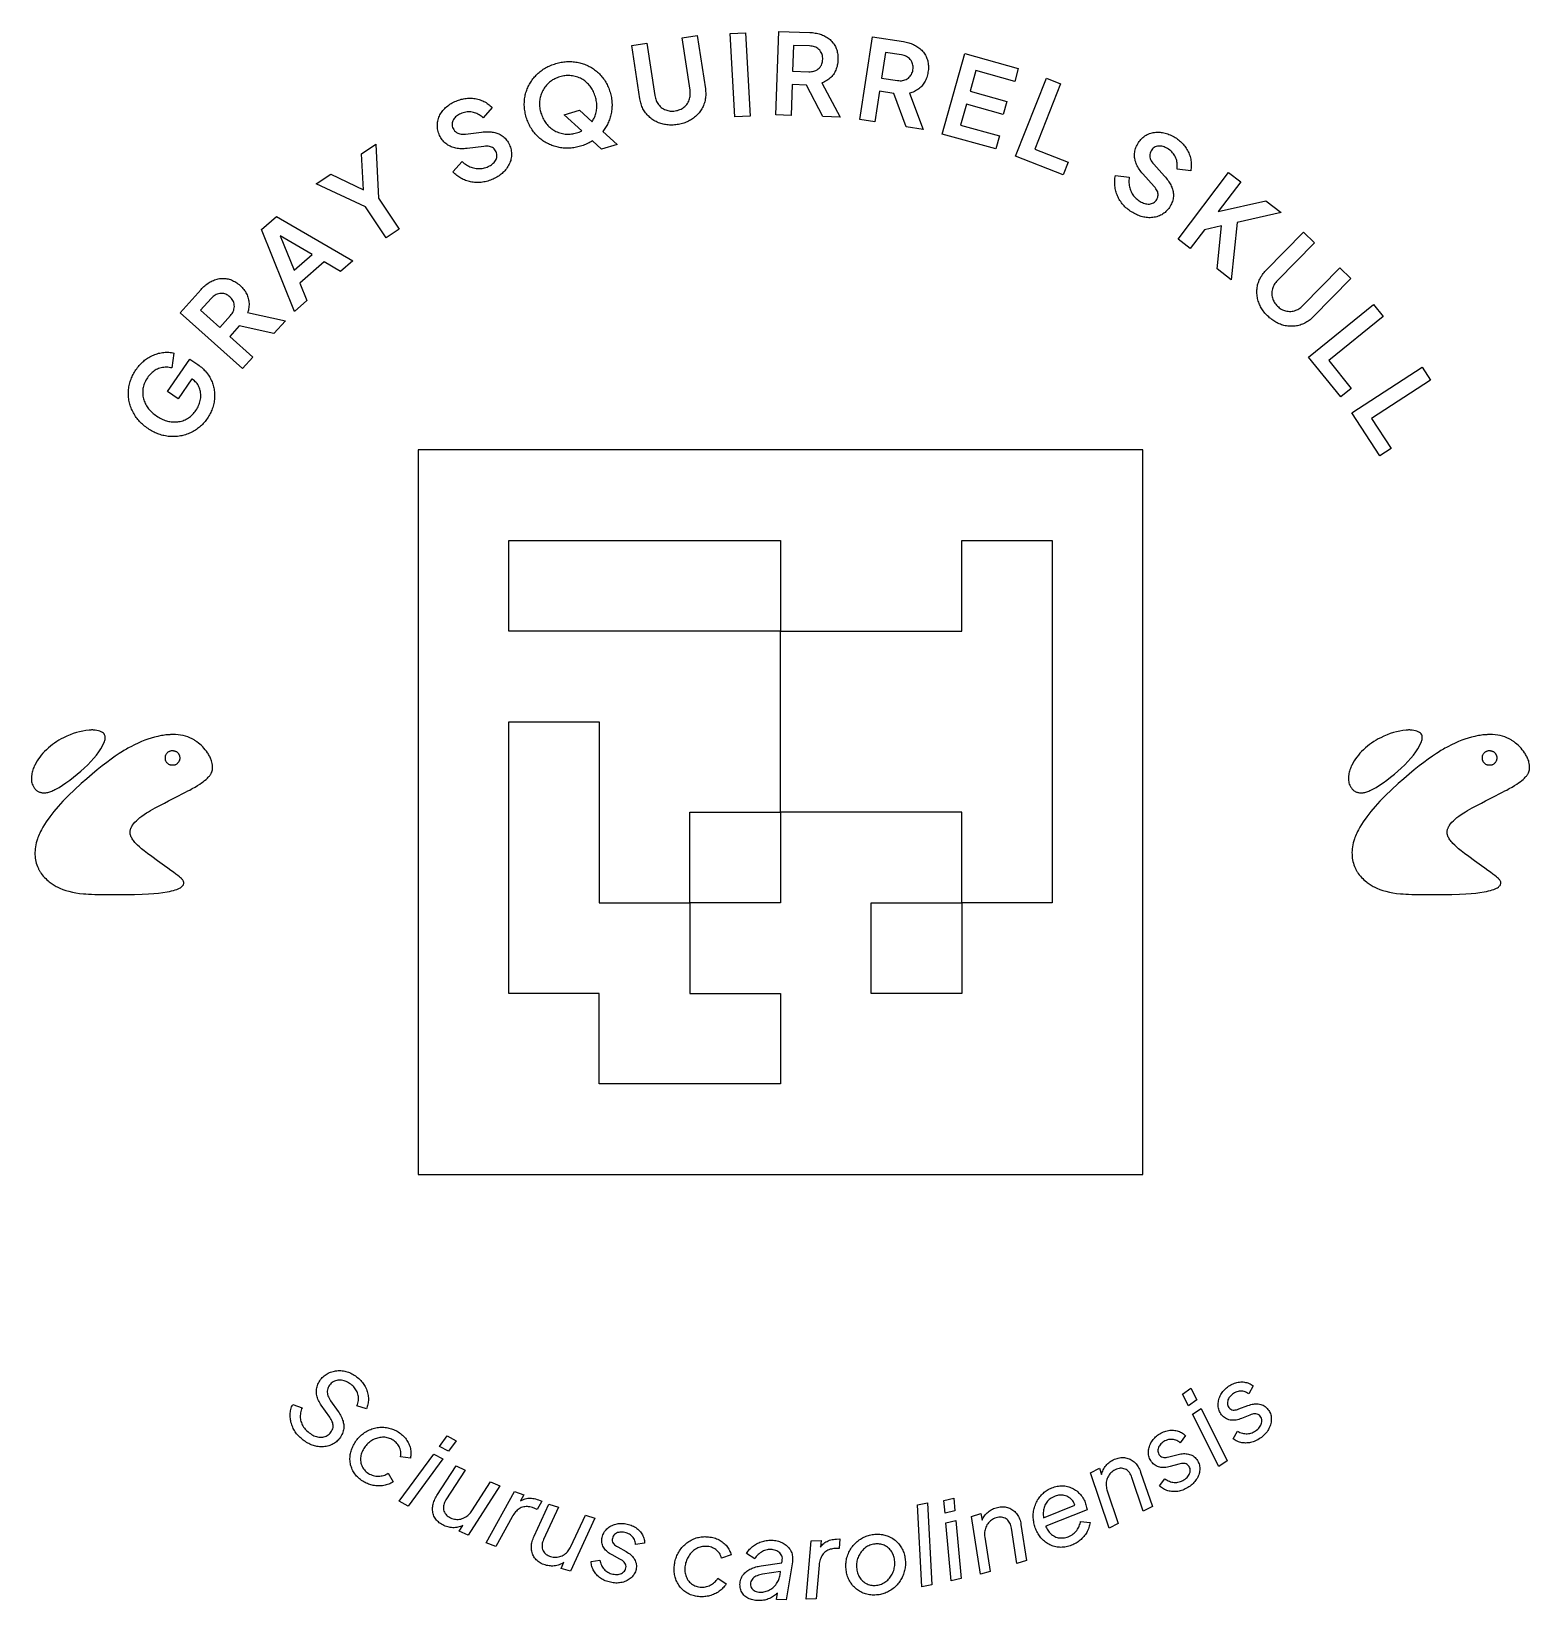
# Model space of a CAD drawing. Extents: x -21.5 to 21.5, y -22.6 to 22.4.
import ezdxf

# ---------------------------------------------------------------- set-up
doc = ezdxf.new("R2010")
doc.units = 0
for name, color, linetype in [('LOGO', 7, 'Continuous'), ('TAG', 7, 'Continuous'), ('TEXT', 7, 'Continuous')]:
    doc.layers.add(name, color=color, linetype=linetype)

msp = doc.modelspace()

# ---------------------------------------------------------------- linework, layer by layer
at = {"layer": 'LOGO'}
for points in [[(-19.844, 2.356), (-19.936, 2.346), (-20.027, 2.33), (-20.118, 2.311), (-20.209, 2.287), (-20.299, 2.257), (-20.39, 2.224), (-20.481, 2.184), (-20.574, 2.141), (-20.642, 2.105), (-20.708, 2.067), (-20.772, 2.028), (-20.834, 1.987), (-20.894, 1.943), (-20.953, 1.897), (-21.012, 1.848), (-21.069, 1.796), (-21.121, 1.745), (-21.17, 1.693), (-21.215, 1.641), (-21.259, 1.586), (-21.299, 1.53), (-21.336, 1.472), (-21.372, 1.411), (-21.405, 1.347), (-21.419, 1.319), (-21.432, 1.287), (-21.445, 1.253), (-21.457, 1.217), (-21.468, 1.182), (-21.478, 1.147), (-21.485, 1.114), (-21.491, 1.084), (-21.497, 1.041), (-21.5, 0.999), (-21.5, 0.957), (-21.497, 0.916), (-21.493, 0.878), (-21.485, 0.841), (-21.475, 0.807), (-21.463, 0.776), (-21.453, 0.757), (-21.442, 0.738), (-21.43, 0.717), (-21.416, 0.698), (-21.403, 0.68), (-21.39, 0.663), (-21.378, 0.65), (-21.367, 0.639), (-21.353, 0.628), (-21.337, 0.618), (-21.32, 0.607), (-21.302, 0.597), (-21.284, 0.588), (-21.266, 0.58), (-21.249, 0.573), (-21.232, 0.568), (-21.21, 0.563), (-21.187, 0.56), (-21.162, 0.558), (-21.135, 0.557), (-21.109, 0.559), (-21.081, 0.561), (-21.055, 0.566), (-21.029, 0.571), (-21.003, 0.578), (-20.975, 0.586), (-20.946, 0.597), (-20.915, 0.609), (-20.884, 0.621), (-20.853, 0.635), (-20.823, 0.649), (-20.796, 0.663), (-20.707, 0.713), (-20.61, 0.774), (-20.507, 0.844), (-20.399, 0.922), (-20.29, 1.005), (-20.182, 1.091), (-20.079, 1.179), (-19.982, 1.265), (-19.884, 1.36), (-19.793, 1.455), (-19.708, 1.549), (-19.632, 1.643), (-19.564, 1.734), (-19.505, 1.823), (-19.456, 1.908), (-19.418, 1.989), (-19.404, 2.024), (-19.393, 2.059), (-19.386, 2.092), (-19.382, 2.123), (-19.381, 2.153), (-19.383, 2.181), (-19.388, 2.205), (-19.397, 2.227), (-19.413, 2.252), (-19.435, 2.274), (-19.463, 2.294), (-19.495, 2.312), (-19.533, 2.327), (-19.574, 2.34), (-19.621, 2.349), (-19.671, 2.356), (-19.696, 2.358), (-19.717, 2.36), (-19.736, 2.362), (-19.754, 2.362), (-19.773, 2.362), (-19.793, 2.36), (-19.816, 2.358)], [(17.956, 2.356), (17.864, 2.346), (17.773, 2.33), (17.682, 2.311), (17.591, 2.287), (17.501, 2.257), (17.41, 2.224), (17.319, 2.184), (17.226, 2.141), (17.158, 2.105), (17.092, 2.067), (17.028, 2.028), (16.966, 1.987), (16.906, 1.943), (16.847, 1.897), (16.788, 1.848), (16.731, 1.796), (16.679, 1.745), (16.63, 1.693), (16.585, 1.641), (16.541, 1.586), (16.501, 1.53), (16.464, 1.472), (16.428, 1.411), (16.395, 1.347), (16.381, 1.319), (16.368, 1.287), (16.355, 1.253), (16.343, 1.217), (16.332, 1.182), (16.322, 1.147), (16.315, 1.114), (16.309, 1.084), (16.303, 1.041), (16.3, 0.999), (16.3, 0.957), (16.303, 0.916), (16.307, 0.878), (16.315, 0.841), (16.325, 0.807), (16.337, 0.776), (16.347, 0.757), (16.358, 0.738), (16.37, 0.717), (16.384, 0.698), (16.397, 0.68), (16.41, 0.663), (16.422, 0.65), (16.433, 0.639), (16.447, 0.628), (16.463, 0.618), (16.48, 0.607), (16.498, 0.597), (16.516, 0.588), (16.534, 0.58), (16.551, 0.573), (16.568, 0.568), (16.59, 0.563), (16.613, 0.56), (16.638, 0.558), (16.665, 0.557), (16.691, 0.559), (16.719, 0.561), (16.745, 0.566), (16.771, 0.571), (16.797, 0.578), (16.825, 0.586), (16.854, 0.597), (16.885, 0.609), (16.916, 0.621), (16.947, 0.635), (16.977, 0.649), (17.004, 0.663), (17.093, 0.713), (17.19, 0.774), (17.293, 0.844), (17.401, 0.922), (17.51, 1.005), (17.618, 1.091), (17.721, 1.179), (17.818, 1.265), (17.916, 1.36), (18.007, 1.455), (18.092, 1.549), (18.168, 1.643), (18.236, 1.734), (18.295, 1.823), (18.344, 1.908), (18.382, 1.989), (18.396, 2.024), (18.407, 2.059), (18.414, 2.092), (18.418, 2.123), (18.419, 2.153), (18.417, 2.181), (18.412, 2.205), (18.403, 2.227), (18.387, 2.252), (18.365, 2.274), (18.337, 2.294), (18.305, 2.312), (18.267, 2.327), (18.226, 2.34), (18.179, 2.349), (18.129, 2.356), (18.104, 2.358), (18.083, 2.36), (18.064, 2.362), (18.046, 2.362), (18.027, 2.362), (18.007, 2.36), (17.984, 2.358)], [(-17.582, 2.225), (-17.61, 2.222), (-17.643, 2.219), (-17.681, 2.213), (-17.722, 2.207), (-17.763, 2.2), (-17.804, 2.193), (-17.841, 2.186), (-17.872, 2.179), (-17.97, 2.155), (-18.064, 2.129), (-18.156, 2.099), (-18.248, 2.066), (-18.342, 2.027), (-18.439, 1.985), (-18.54, 1.936), (-18.646, 1.882), (-18.689, 1.859), (-18.729, 1.837), (-18.767, 1.816), (-18.805, 1.794), (-18.844, 1.77), (-18.885, 1.746), (-18.929, 1.718), (-18.976, 1.687), (-19.091, 1.611), (-19.211, 1.526), (-19.338, 1.432), (-19.47, 1.329), (-19.61, 1.216), (-19.756, 1.095), (-19.909, 0.964), (-20.069, 0.823), (-20.264, 0.646), (-20.438, 0.48), (-20.594, 0.321), (-20.734, 0.168), (-20.859, 0.019), (-20.973, -0.129), (-21.075, -0.278), (-21.17, -0.429), (-21.191, -0.466), (-21.213, -0.508), (-21.235, -0.552), (-21.256, -0.597), (-21.277, -0.641), (-21.296, -0.685), (-21.312, -0.725), (-21.326, -0.762), (-21.344, -0.819), (-21.36, -0.876), (-21.374, -0.933), (-21.384, -0.989), (-21.391, -1.046), (-21.396, -1.102), (-21.398, -1.157), (-21.397, -1.213), (-21.394, -1.267), (-21.389, -1.318), (-21.381, -1.368), (-21.371, -1.417), (-21.359, -1.464), (-21.344, -1.509), (-21.327, -1.554), (-21.307, -1.598), (-21.3, -1.613), (-21.292, -1.629), (-21.283, -1.646), (-21.275, -1.662), (-21.266, -1.678), (-21.257, -1.692), (-21.25, -1.705), (-21.243, -1.716), (-21.217, -1.754), (-21.189, -1.792), (-21.158, -1.83), (-21.125, -1.868), (-21.09, -1.904), (-21.055, -1.939), (-21.021, -1.971), (-20.986, -2), (-20.963, -2.017), (-20.936, -2.037), (-20.907, -2.057), (-20.876, -2.077), (-20.845, -2.097), (-20.815, -2.114), (-20.787, -2.131), (-20.763, -2.144), (-20.685, -2.18), (-20.601, -2.213), (-20.514, -2.243), (-20.422, -2.269), (-20.324, -2.292), (-20.223, -2.311), (-20.116, -2.327), (-20.005, -2.339), (-19.933, -2.346), (-19.857, -2.351), (-19.774, -2.355), (-19.68, -2.358), (-19.571, -2.36), (-19.445, -2.361), (-19.296, -2.362), (-19.122, -2.362), (-18.802, -2.36), (-18.536, -2.357), (-18.317, -2.353), (-18.135, -2.346), (-17.982, -2.335), (-17.848, -2.323), (-17.724, -2.306), (-17.602, -2.285), (-17.539, -2.273), (-17.479, -2.259), (-17.423, -2.245), (-17.372, -2.229), (-17.325, -2.214), (-17.284, -2.197), (-17.248, -2.181), (-17.219, -2.165), (-17.197, -2.149), (-17.179, -2.134), (-17.162, -2.116), (-17.149, -2.099), (-17.139, -2.08), (-17.131, -2.061), (-17.127, -2.042), (-17.125, -2.022), (-17.126, -2.01), (-17.13, -1.996), (-17.136, -1.98), (-17.145, -1.965), (-17.155, -1.949), (-17.167, -1.933), (-17.18, -1.918), (-17.195, -1.903), (-17.217, -1.884), (-17.252, -1.855), (-17.299, -1.819), (-17.357, -1.775), (-17.425, -1.724), (-17.502, -1.667), (-17.587, -1.604), (-17.68, -1.537), (-17.881, -1.39), (-18.041, -1.273), (-18.166, -1.18), (-18.262, -1.106), (-18.338, -1.046), (-18.398, -0.994), (-18.45, -0.945), (-18.5, -0.895), (-18.527, -0.867), (-18.55, -0.839), (-18.571, -0.813), (-18.59, -0.788), (-18.607, -0.762), (-18.621, -0.738), (-18.634, -0.712), (-18.645, -0.686), (-18.65, -0.672), (-18.655, -0.659), (-18.659, -0.647), (-18.661, -0.636), (-18.662, -0.624), (-18.664, -0.611), (-18.664, -0.595), (-18.664, -0.578), (-18.664, -0.56), (-18.664, -0.545), (-18.663, -0.531), (-18.662, -0.519), (-18.659, -0.508), (-18.656, -0.496), (-18.652, -0.482), (-18.647, -0.468), (-18.642, -0.457), (-18.637, -0.444), (-18.631, -0.432), (-18.624, -0.418), (-18.617, -0.405), (-18.61, -0.392), (-18.603, -0.38), (-18.596, -0.369), (-18.567, -0.328), (-18.531, -0.286), (-18.488, -0.242), (-18.44, -0.198), (-18.386, -0.153), (-18.327, -0.108), (-18.262, -0.063), (-18.192, -0.017), (-18.137, 0.016), (-18.079, 0.05), (-18.017, 0.086), (-17.947, 0.125), (-17.868, 0.167), (-17.78, 0.214), (-17.68, 0.266), (-17.566, 0.324), (-17.411, 0.404), (-17.279, 0.472), (-17.17, 0.527), (-17.081, 0.573), (-17.01, 0.611), (-16.955, 0.639), (-16.913, 0.661), (-16.884, 0.678), (-16.802, 0.725), (-16.731, 0.767), (-16.67, 0.806), (-16.616, 0.841), (-16.569, 0.875), (-16.527, 0.91), (-16.487, 0.945), (-16.448, 0.982), (-16.425, 1.004), (-16.407, 1.023), (-16.391, 1.04), (-16.379, 1.055), (-16.369, 1.069), (-16.36, 1.082), (-16.351, 1.098), (-16.342, 1.116), (-16.336, 1.128), (-16.33, 1.142), (-16.325, 1.155), (-16.32, 1.168), (-16.315, 1.181), (-16.311, 1.192), (-16.308, 1.203), (-16.306, 1.211), (-16.301, 1.241), (-16.3, 1.276), (-16.301, 1.314), (-16.304, 1.354), (-16.31, 1.396), (-16.318, 1.436), (-16.327, 1.474), (-16.339, 1.509), (-16.347, 1.528), (-16.358, 1.552), (-16.371, 1.578), (-16.385, 1.606), (-16.4, 1.634), (-16.416, 1.66), (-16.43, 1.685), (-16.442, 1.704), (-16.477, 1.751), (-16.511, 1.796), (-16.547, 1.838), (-16.584, 1.879), (-16.622, 1.917), (-16.662, 1.953), (-16.703, 1.988), (-16.747, 2.022), (-16.76, 2.031), (-16.776, 2.041), (-16.793, 2.052), (-16.811, 2.064), (-16.83, 2.075), (-16.848, 2.086), (-16.866, 2.095), (-16.884, 2.105), (-16.949, 2.135), (-17.014, 2.162), (-17.08, 2.184), (-17.147, 2.201), (-17.216, 2.214), (-17.289, 2.222), (-17.364, 2.228), (-17.444, 2.228), (-17.467, 2.228), (-17.489, 2.228), (-17.51, 2.228), (-17.53, 2.227), (-17.547, 2.226), (-17.563, 2.226), (-17.574, 2.226)], [(20.218, 2.225), (20.19, 2.222), (20.157, 2.219), (20.119, 2.213), (20.078, 2.207), (20.037, 2.2), (19.996, 2.193), (19.959, 2.186), (19.928, 2.179), (19.83, 2.155), (19.736, 2.129), (19.644, 2.099), (19.552, 2.066), (19.458, 2.027), (19.361, 1.985), (19.26, 1.936), (19.154, 1.882), (19.111, 1.859), (19.071, 1.837), (19.033, 1.816), (18.995, 1.794), (18.956, 1.77), (18.915, 1.746), (18.871, 1.718), (18.824, 1.687), (18.709, 1.611), (18.589, 1.526), (18.462, 1.432), (18.33, 1.329), (18.19, 1.216), (18.044, 1.095), (17.891, 0.964), (17.731, 0.823), (17.536, 0.646), (17.362, 0.48), (17.206, 0.321), (17.066, 0.168), (16.941, 0.019), (16.827, -0.129), (16.725, -0.278), (16.63, -0.429), (16.609, -0.466), (16.587, -0.508), (16.565, -0.552), (16.544, -0.597), (16.523, -0.641), (16.504, -0.685), (16.488, -0.725), (16.474, -0.762), (16.456, -0.819), (16.44, -0.876), (16.426, -0.933), (16.416, -0.989), (16.409, -1.046), (16.404, -1.102), (16.402, -1.157), (16.403, -1.213), (16.406, -1.267), (16.411, -1.318), (16.419, -1.368), (16.429, -1.417), (16.441, -1.464), (16.456, -1.509), (16.473, -1.554), (16.493, -1.598), (16.5, -1.613), (16.508, -1.629), (16.517, -1.646), (16.525, -1.662), (16.534, -1.678), (16.543, -1.692), (16.55, -1.705), (16.557, -1.716), (16.583, -1.754), (16.611, -1.792), (16.642, -1.83), (16.675, -1.868), (16.71, -1.904), (16.745, -1.939), (16.779, -1.971), (16.814, -2), (16.837, -2.017), (16.864, -2.037), (16.893, -2.057), (16.924, -2.077), (16.955, -2.097), (16.985, -2.114), (17.013, -2.131), (17.037, -2.144), (17.115, -2.18), (17.199, -2.213), (17.286, -2.243), (17.378, -2.269), (17.476, -2.292), (17.577, -2.311), (17.684, -2.327), (17.795, -2.339), (17.867, -2.346), (17.943, -2.351), (18.026, -2.355), (18.12, -2.358), (18.229, -2.36), (18.355, -2.361), (18.504, -2.362), (18.678, -2.362), (18.998, -2.36), (19.264, -2.357), (19.483, -2.353), (19.665, -2.346), (19.818, -2.335), (19.952, -2.323), (20.076, -2.306), (20.198, -2.285), (20.261, -2.273), (20.321, -2.259), (20.377, -2.245), (20.428, -2.229), (20.475, -2.214), (20.516, -2.197), (20.552, -2.181), (20.581, -2.165), (20.603, -2.149), (20.621, -2.134), (20.638, -2.116), (20.651, -2.099), (20.661, -2.08), (20.669, -2.061), (20.673, -2.042), (20.675, -2.022), (20.674, -2.01), (20.67, -1.996), (20.664, -1.98), (20.655, -1.965), (20.645, -1.949), (20.633, -1.933), (20.62, -1.918), (20.605, -1.903), (20.583, -1.884), (20.548, -1.855), (20.501, -1.819), (20.443, -1.775), (20.375, -1.724), (20.298, -1.667), (20.213, -1.604), (20.12, -1.537), (19.919, -1.39), (19.759, -1.273), (19.634, -1.18), (19.538, -1.106), (19.462, -1.046), (19.402, -0.994), (19.35, -0.945), (19.3, -0.895), (19.273, -0.867), (19.25, -0.839), (19.229, -0.813), (19.21, -0.788), (19.193, -0.762), (19.179, -0.738), (19.166, -0.712), (19.155, -0.686), (19.15, -0.672), (19.145, -0.659), (19.141, -0.647), (19.139, -0.636), (19.138, -0.624), (19.136, -0.611), (19.136, -0.595), (19.136, -0.578), (19.136, -0.56), (19.136, -0.545), (19.137, -0.531), (19.138, -0.519), (19.141, -0.508), (19.144, -0.496), (19.148, -0.482), (19.153, -0.468), (19.158, -0.457), (19.163, -0.444), (19.169, -0.432), (19.176, -0.418), (19.183, -0.405), (19.19, -0.392), (19.197, -0.38), (19.204, -0.369), (19.233, -0.328), (19.269, -0.286), (19.312, -0.242), (19.36, -0.198), (19.414, -0.153), (19.473, -0.108), (19.538, -0.063), (19.608, -0.017), (19.663, 0.016), (19.721, 0.05), (19.783, 0.086), (19.853, 0.125), (19.932, 0.167), (20.02, 0.214), (20.12, 0.266), (20.234, 0.324), (20.389, 0.404), (20.521, 0.472), (20.63, 0.527), (20.719, 0.573), (20.79, 0.611), (20.845, 0.639), (20.887, 0.661), (20.916, 0.678), (20.998, 0.725), (21.069, 0.767), (21.13, 0.806), (21.184, 0.841), (21.231, 0.875), (21.273, 0.91), (21.313, 0.945), (21.352, 0.982), (21.375, 1.004), (21.393, 1.023), (21.409, 1.04), (21.421, 1.055), (21.431, 1.069), (21.44, 1.082), (21.449, 1.098), (21.458, 1.116), (21.464, 1.128), (21.47, 1.142), (21.475, 1.155), (21.48, 1.168), (21.485, 1.181), (21.489, 1.192), (21.492, 1.203), (21.494, 1.211), (21.499, 1.241), (21.5, 1.276), (21.499, 1.314), (21.496, 1.354), (21.49, 1.396), (21.482, 1.436), (21.473, 1.474), (21.461, 1.509), (21.453, 1.528), (21.442, 1.552), (21.429, 1.578), (21.415, 1.606), (21.4, 1.634), (21.384, 1.66), (21.37, 1.685), (21.358, 1.704), (21.323, 1.751), (21.289, 1.796), (21.253, 1.838), (21.216, 1.879), (21.178, 1.917), (21.138, 1.953), (21.097, 1.988), (21.053, 2.022), (21.04, 2.031), (21.024, 2.041), (21.007, 2.052), (20.989, 2.064), (20.97, 2.075), (20.952, 2.086), (20.934, 2.095), (20.916, 2.105), (20.851, 2.135), (20.786, 2.162), (20.72, 2.184), (20.653, 2.201), (20.584, 2.214), (20.511, 2.222), (20.436, 2.228), (20.356, 2.228), (20.333, 2.228), (20.311, 2.228), (20.29, 2.228), (20.27, 2.227), (20.253, 2.226), (20.237, 2.226), (20.226, 2.226)], [(-17.396, 1.763), (-17.382, 1.758), (-17.367, 1.753), (-17.354, 1.747), (-17.34, 1.74), (-17.328, 1.732), (-17.316, 1.724), (-17.305, 1.714), (-17.295, 1.705), (-17.291, 1.7), (-17.287, 1.695), (-17.282, 1.688), (-17.278, 1.681), (-17.274, 1.672), (-17.268, 1.665), (-17.265, 1.657), (-17.261, 1.648), (-17.256, 1.637), (-17.252, 1.627), (-17.249, 1.617), (-17.246, 1.608), (-17.245, 1.598), (-17.244, 1.586), (-17.244, 1.573), (-17.244, 1.558), (-17.244, 1.542), (-17.244, 1.529), (-17.246, 1.518), (-17.247, 1.507), (-17.25, 1.498), (-17.253, 1.488), (-17.258, 1.477), (-17.264, 1.465), (-17.272, 1.449), (-17.282, 1.434), (-17.293, 1.42), (-17.305, 1.407), (-17.317, 1.395), (-17.332, 1.384), (-17.347, 1.373), (-17.363, 1.364), (-17.371, 1.36), (-17.378, 1.357), (-17.387, 1.354), (-17.395, 1.352), (-17.406, 1.351), (-17.417, 1.35), (-17.432, 1.35), (-17.449, 1.35), (-17.466, 1.35), (-17.481, 1.35), (-17.493, 1.351), (-17.503, 1.352), (-17.512, 1.354), (-17.521, 1.357), (-17.528, 1.361), (-17.536, 1.364), (-17.552, 1.374), (-17.568, 1.384), (-17.582, 1.396), (-17.596, 1.409), (-17.608, 1.423), (-17.62, 1.437), (-17.629, 1.451), (-17.637, 1.467), (-17.643, 1.478), (-17.647, 1.487), (-17.65, 1.497), (-17.652, 1.507), (-17.654, 1.517), (-17.655, 1.53), (-17.655, 1.545), (-17.655, 1.563), (-17.655, 1.58), (-17.655, 1.594), (-17.654, 1.606), (-17.653, 1.617), (-17.651, 1.625), (-17.648, 1.634), (-17.645, 1.642), (-17.641, 1.65), (-17.633, 1.664), (-17.624, 1.676), (-17.614, 1.69), (-17.604, 1.702), (-17.592, 1.714), (-17.581, 1.725), (-17.57, 1.733), (-17.559, 1.741), (-17.549, 1.747), (-17.536, 1.752), (-17.523, 1.758), (-17.509, 1.762), (-17.495, 1.766), (-17.481, 1.769), (-17.467, 1.771), (-17.455, 1.772), (-17.449, 1.772), (-17.443, 1.771), (-17.436, 1.77), (-17.429, 1.769), (-17.42, 1.768), (-17.412, 1.766), (-17.404, 1.765)], [(20.404, 1.763), (20.418, 1.758), (20.433, 1.753), (20.446, 1.747), (20.46, 1.74), (20.472, 1.732), (20.484, 1.724), (20.495, 1.714), (20.505, 1.705), (20.509, 1.7), (20.513, 1.695), (20.518, 1.688), (20.522, 1.681), (20.526, 1.672), (20.532, 1.665), (20.535, 1.657), (20.539, 1.648), (20.544, 1.637), (20.548, 1.627), (20.551, 1.617), (20.554, 1.608), (20.555, 1.598), (20.556, 1.586), (20.556, 1.573), (20.556, 1.558), (20.556, 1.542), (20.556, 1.529), (20.554, 1.518), (20.553, 1.507), (20.55, 1.498), (20.547, 1.488), (20.542, 1.477), (20.536, 1.465), (20.528, 1.449), (20.518, 1.434), (20.507, 1.42), (20.495, 1.407), (20.483, 1.395), (20.468, 1.384), (20.453, 1.373), (20.437, 1.364), (20.429, 1.36), (20.422, 1.357), (20.413, 1.354), (20.405, 1.352), (20.394, 1.351), (20.383, 1.35), (20.368, 1.35), (20.351, 1.35), (20.334, 1.35), (20.319, 1.35), (20.307, 1.351), (20.297, 1.352), (20.288, 1.354), (20.279, 1.357), (20.272, 1.361), (20.264, 1.364), (20.248, 1.374), (20.232, 1.384), (20.218, 1.396), (20.204, 1.409), (20.192, 1.423), (20.18, 1.437), (20.171, 1.451), (20.163, 1.467), (20.157, 1.478), (20.153, 1.487), (20.15, 1.497), (20.148, 1.507), (20.146, 1.517), (20.145, 1.53), (20.145, 1.545), (20.145, 1.563), (20.145, 1.58), (20.145, 1.594), (20.146, 1.606), (20.147, 1.617), (20.149, 1.625), (20.152, 1.634), (20.155, 1.642), (20.159, 1.65), (20.167, 1.664), (20.176, 1.676), (20.186, 1.69), (20.196, 1.702), (20.208, 1.714), (20.219, 1.725), (20.23, 1.733), (20.241, 1.741), (20.251, 1.747), (20.264, 1.752), (20.277, 1.758), (20.291, 1.762), (20.305, 1.766), (20.319, 1.769), (20.333, 1.771), (20.345, 1.772), (20.351, 1.772), (20.357, 1.771), (20.364, 1.77), (20.371, 1.769), (20.38, 1.768), (20.388, 1.766), (20.396, 1.765)]]:
    msp.add_lwpolyline(points, close=True, dxfattribs=at)
at = {"layer": 'TAG'}
for points in [[(-10.4, 10.4), (-10.4, -10.4), (10.4, -10.4), (10.4, 10.4)], [(-7.8, 7.8), (0, 7.8), (0, 5.2), (5.2, 5.2), (5.2, 7.8), (7.8, 7.8), (7.8, -2.6), (5.2, -2.6), (5.2, -5.2), (2.6, -5.2), (2.6, -2.6), (5.2, -2.6), (5.2, 0), (0, 0), (0, -2.6), (-2.6, -2.6), (-2.6, -5.2), (0, -5.2), (0, -7.8), (-5.2, -7.8), (-5.2, -5.2), (-7.8, -5.2), (-7.8, 2.6), (-5.2, 2.6), (-5.2, -2.6), (-2.6, -2.6), (-2.6, 0), (0, 0), (0, 5.2), (-7.8, 5.2)]]:
    msp.add_lwpolyline(points, close=True, dxfattribs=at)
at = {"layer": 'TEXT'}
for points in [[(-2.964, 19.74), (-3.003, 19.735), (-3.041, 19.731), (-3.079, 19.728), (-3.117, 19.727), (-3.154, 19.727), (-3.19, 19.728), (-3.227, 19.73), (-3.262, 19.734), (-3.298, 19.738), (-3.332, 19.745), (-3.367, 19.752), (-3.401, 19.761), (-3.434, 19.771), (-3.467, 19.782), (-3.502, 19.795), (-3.536, 19.81), (-3.569, 19.825), (-3.601, 19.842), (-3.632, 19.86), (-3.663, 19.879), (-3.692, 19.9), (-3.72, 19.921), (-3.748, 19.944), (-3.774, 19.968), (-3.8, 19.993), (-3.824, 20.019), (-3.848, 20.046), (-3.87, 20.075), (-3.891, 20.104), (-3.911, 20.134), (-3.93, 20.165), (-3.947, 20.197), (-3.963, 20.23), (-3.977, 20.263), (-3.991, 20.298), (-4.003, 20.333), (-4.013, 20.369), (-4.022, 20.406), (-4.03, 20.444), (-4.037, 20.483), (-4.266, 22.011), (-3.832, 22.076), (-3.606, 20.572), (-3.6, 20.536), (-3.591, 20.501), (-3.581, 20.467), (-3.569, 20.434), (-3.555, 20.403), (-3.539, 20.373), (-3.521, 20.344), (-3.501, 20.317), (-3.477, 20.287), (-3.45, 20.26), (-3.422, 20.235), (-3.393, 20.213), (-3.362, 20.193), (-3.329, 20.176), (-3.294, 20.161), (-3.263, 20.15), (-3.231, 20.141), (-3.198, 20.134), (-3.164, 20.13), (-3.13, 20.128), (-3.095, 20.128), (-3.06, 20.13), (-3.023, 20.134), (-2.987, 20.141), (-2.952, 20.149), (-2.918, 20.16), (-2.886, 20.172), (-2.855, 20.186), (-2.826, 20.202), (-2.798, 20.22), (-2.771, 20.239), (-2.743, 20.264), (-2.717, 20.29), (-2.693, 20.318), (-2.671, 20.348), (-2.652, 20.38), (-2.635, 20.414), (-2.62, 20.449), (-2.609, 20.481), (-2.601, 20.514), (-2.594, 20.547), (-2.59, 20.581), (-2.588, 20.616), (-2.588, 20.651), (-2.59, 20.687), (-2.595, 20.724), (-2.821, 22.228), (-2.387, 22.293), (-2.157, 20.765), (-2.152, 20.726), (-2.148, 20.688), (-2.146, 20.65), (-2.146, 20.612), (-2.147, 20.575), (-2.149, 20.538), (-2.153, 20.501), (-2.159, 20.465), (-2.166, 20.43), (-2.175, 20.395), (-2.185, 20.36), (-2.196, 20.326), (-2.209, 20.292), (-2.224, 20.259), (-2.24, 20.227), (-2.257, 20.195), (-2.275, 20.165), (-2.295, 20.135), (-2.315, 20.106), (-2.337, 20.078), (-2.361, 20.051), (-2.385, 20.025), (-2.411, 19.999), (-2.438, 19.975), (-2.466, 19.951), (-2.495, 19.928), (-2.523, 19.907), (-2.553, 19.888), (-2.582, 19.87), (-2.613, 19.853), (-2.645, 19.836), (-2.677, 19.821), (-2.71, 19.808), (-2.744, 19.795), (-2.779, 19.783), (-2.814, 19.772), (-2.85, 19.763), (-2.888, 19.754), (-2.925, 19.746)], [(-1.313, 19.958), (-1.445, 22.354), (-1.006, 22.378), (-0.875, 19.982)], [(-0.133, 20.017), (-0.049, 22.415), (0.842, 22.384), (0.883, 22.382), (0.922, 22.379), (0.961, 22.375), (0.999, 22.369), (1.036, 22.362), (1.072, 22.354), (1.108, 22.345), (1.142, 22.334), (1.176, 22.323), (1.209, 22.31), (1.241, 22.296), (1.272, 22.281), (1.305, 22.263), (1.337, 22.243), (1.367, 22.223), (1.396, 22.201), (1.423, 22.178), (1.449, 22.154), (1.474, 22.128), (1.497, 22.101), (1.519, 22.073), (1.539, 22.043), (1.558, 22.013), (1.574, 21.983), (1.588, 21.953), (1.601, 21.922), (1.613, 21.89), (1.623, 21.857), (1.631, 21.823), (1.638, 21.788), (1.643, 21.752), (1.647, 21.715), (1.65, 21.677), (1.65, 21.638), (1.65, 21.598), (1.648, 21.558), (1.644, 21.518), (1.638, 21.479), (1.631, 21.442), (1.623, 21.405), (1.612, 21.37), (1.601, 21.336), (1.587, 21.303), (1.572, 21.271), (1.555, 21.24), (1.537, 21.21), (1.517, 21.181), (1.494, 21.151), (1.47, 21.122), (1.444, 21.095), (1.417, 21.07), (1.389, 21.046), (1.359, 21.023), (1.328, 21.002), (1.296, 20.983), (1.262, 20.965), (1.228, 20.949), (1.191, 20.934), (1.708, 19.952), (1.212, 19.97), (0.748, 20.873), (0.335, 20.887), (0.305, 20.002)], [(2.273, 19.888), (2.645, 22.259), (3.526, 22.121), (3.566, 22.114), (3.605, 22.106), (3.643, 22.097), (3.68, 22.087), (3.716, 22.076), (3.751, 22.063), (3.785, 22.05), (3.818, 22.035), (3.85, 22.02), (3.881, 22.003), (3.911, 21.985), (3.941, 21.966), (3.971, 21.944), (4, 21.922), (4.028, 21.898), (4.054, 21.872), (4.078, 21.846), (4.101, 21.819), (4.122, 21.791), (4.142, 21.761), (4.16, 21.73), (4.177, 21.699), (4.192, 21.666), (4.204, 21.635), (4.215, 21.603), (4.224, 21.571), (4.232, 21.537), (4.238, 21.503), (4.242, 21.469), (4.244, 21.433), (4.245, 21.397), (4.245, 21.36), (4.243, 21.322), (4.239, 21.283), (4.233, 21.244), (4.226, 21.203), (4.218, 21.165), (4.208, 21.127), (4.196, 21.09), (4.183, 21.055), (4.169, 21.021), (4.153, 20.989), (4.136, 20.958), (4.117, 20.928), (4.097, 20.899), (4.075, 20.871), (4.052, 20.845), (4.025, 20.818), (3.998, 20.792), (3.969, 20.769), (3.939, 20.747), (3.908, 20.726), (3.876, 20.708), (3.843, 20.691), (3.808, 20.675), (3.773, 20.662), (3.736, 20.65), (3.699, 20.639), (4.094, 19.603), (3.604, 19.679), (3.251, 20.631), (2.843, 20.695), (2.706, 19.82)], [(0.349, 21.273), (0.809, 21.257), (0.848, 21.257), (0.885, 21.26), (0.921, 21.265), (0.955, 21.273), (0.987, 21.283), (1.017, 21.297), (1.051, 21.316), (1.082, 21.338), (1.11, 21.363), (1.135, 21.391), (1.157, 21.422), (1.173, 21.45), (1.186, 21.48), (1.196, 21.511), (1.204, 21.544), (1.209, 21.578), (1.212, 21.614), (1.212, 21.651), (1.209, 21.686), (1.203, 21.719), (1.195, 21.751), (1.184, 21.782), (1.17, 21.81), (1.151, 21.842), (1.128, 21.872), (1.102, 21.899), (1.072, 21.923), (1.04, 21.944), (1.01, 21.959), (0.979, 21.972), (0.946, 21.982), (0.911, 21.99), (0.874, 21.995), (0.835, 21.998), (0.375, 22.014)], [(2.903, 21.077), (3.358, 21.006), (3.397, 21.001), (3.434, 20.999), (3.47, 21), (3.504, 21.004), (3.537, 21.011), (3.569, 21.02), (3.605, 21.035), (3.638, 21.053), (3.669, 21.075), (3.697, 21.1), (3.723, 21.128), (3.742, 21.154), (3.759, 21.182), (3.773, 21.212), (3.784, 21.243), (3.794, 21.276), (3.801, 21.312), (3.805, 21.348), (3.806, 21.383), (3.805, 21.417), (3.801, 21.45), (3.793, 21.481), (3.783, 21.512), (3.767, 21.546), (3.748, 21.578), (3.725, 21.607), (3.699, 21.635), (3.669, 21.66), (3.642, 21.679), (3.613, 21.695), (3.581, 21.709), (3.547, 21.721), (3.511, 21.731), (3.473, 21.738), (3.018, 21.809)], [(4.644, 19.467), (5.286, 21.78), (6.825, 21.353), (6.721, 20.98), (5.605, 21.29), (5.44, 20.695), (6.494, 20.403), (6.391, 20.03), (5.337, 20.323), (5.17, 19.722), (6.286, 19.413), (6.183, 19.04)], [(-5.738, 19.119), (-5.777, 19.108), (-5.816, 19.098), (-5.855, 19.089), (-5.893, 19.081), (-5.932, 19.075), (-5.97, 19.07), (-6.009, 19.066), (-6.047, 19.063), (-6.085, 19.061), (-6.123, 19.061), (-6.161, 19.062), (-6.199, 19.063), (-6.237, 19.067), (-6.275, 19.071), (-6.312, 19.076), (-6.349, 19.082), (-6.385, 19.089), (-6.421, 19.098), (-6.457, 19.107), (-6.492, 19.118), (-6.527, 19.129), (-6.561, 19.141), (-6.595, 19.155), (-6.629, 19.169), (-6.662, 19.185), (-6.695, 19.202), (-6.727, 19.219), (-6.759, 19.238), (-6.79, 19.257), (-6.82, 19.278), (-6.849, 19.299), (-6.878, 19.321), (-6.907, 19.344), (-6.934, 19.369), (-6.961, 19.394), (-6.988, 19.42), (-7.013, 19.447), (-7.038, 19.474), (-7.063, 19.503), (-7.086, 19.533), (-7.109, 19.563), (-7.131, 19.594), (-7.151, 19.626), (-7.171, 19.659), (-7.19, 19.693), (-7.208, 19.727), (-7.225, 19.762), (-7.241, 19.797), (-7.256, 19.834), (-7.27, 19.871), (-7.283, 19.909), (-7.296, 19.948), (-7.307, 19.987), (-7.317, 20.026), (-7.325, 20.065), (-7.333, 20.104), (-7.339, 20.142), (-7.345, 20.18), (-7.349, 20.219), (-7.351, 20.257), (-7.353, 20.295), (-7.353, 20.333), (-7.352, 20.37), (-7.35, 20.408), (-7.347, 20.445), (-7.343, 20.483), (-7.338, 20.519), (-7.331, 20.556), (-7.324, 20.592), (-7.315, 20.627), (-7.305, 20.662), (-7.294, 20.697), (-7.283, 20.732), (-7.27, 20.766), (-7.256, 20.799), (-7.241, 20.832), (-7.224, 20.865), (-7.207, 20.898), (-7.189, 20.93), (-7.17, 20.961), (-7.15, 20.991), (-7.129, 21.021), (-7.107, 21.051), (-7.084, 21.079), (-7.061, 21.107), (-7.036, 21.134), (-7.01, 21.161), (-6.984, 21.187), (-6.957, 21.212), (-6.928, 21.237), (-6.899, 21.261), (-6.869, 21.284), (-6.838, 21.306), (-6.807, 21.328), (-6.775, 21.348), (-6.742, 21.368), (-6.708, 21.386), (-6.673, 21.404), (-6.638, 21.421), (-6.602, 21.437), (-6.565, 21.452), (-6.528, 21.466), (-6.489, 21.479), (-6.45, 21.492), (-6.411, 21.503), (-6.372, 21.513), (-6.333, 21.522), (-6.294, 21.529), (-6.255, 21.536), (-6.216, 21.541), (-6.178, 21.545), (-6.139, 21.548), (-6.101, 21.55), (-6.062, 21.55), (-6.024, 21.55), (-5.986, 21.548), (-5.948, 21.545), (-5.911, 21.54), (-5.874, 21.535), (-5.837, 21.529), (-5.8, 21.522), (-5.764, 21.514), (-5.729, 21.504), (-5.694, 21.494), (-5.659, 21.483), (-5.625, 21.471), (-5.591, 21.457), (-5.557, 21.443), (-5.524, 21.427), (-5.491, 21.411), (-5.459, 21.394), (-5.428, 21.375), (-5.397, 21.356), (-5.367, 21.336), (-5.337, 21.315), (-5.308, 21.293), (-5.28, 21.27), (-5.252, 21.246), (-5.225, 21.221), (-5.199, 21.195), (-5.173, 21.169), (-5.148, 21.141), (-5.124, 21.113), (-5.101, 21.083), (-5.078, 21.053), (-5.056, 21.022), (-5.036, 20.99), (-5.016, 20.958), (-4.997, 20.924), (-4.979, 20.89), (-4.962, 20.855), (-4.946, 20.82), (-4.931, 20.783), (-4.917, 20.746), (-4.904, 20.708), (-4.892, 20.669), (-4.881, 20.63), (-4.871, 20.591), (-4.862, 20.552), (-4.855, 20.514), (-4.849, 20.475), (-4.843, 20.436), (-4.84, 20.398), (-4.837, 20.36), (-4.836, 20.321), (-4.836, 20.283), (-4.837, 20.245), (-4.839, 20.207), (-4.843, 20.17), (-4.848, 20.132), (-4.853, 20.095), (-4.86, 20.058), (-4.868, 20.022), (-4.877, 19.986), (-4.887, 19.951), (-4.898, 19.916), (-4.91, 19.881), (-4.923, 19.847), (-4.937, 19.813), (-4.952, 19.78), (-4.968, 19.747), (-4.985, 19.715), (-5.002, 19.684), (-5.02, 19.655), (-5.039, 19.626), (-5.058, 19.597), (-5.078, 19.57), (-5.099, 19.543), (-4.688, 19.172), (-5.135, 19.037), (-5.395, 19.276), (-5.426, 19.256), (-5.458, 19.237), (-5.491, 19.219), (-5.524, 19.202), (-5.558, 19.186), (-5.593, 19.171), (-5.628, 19.157), (-5.664, 19.143), (-5.701, 19.131)], [(-5.853, 19.501), (-5.815, 19.514), (-5.778, 19.527), (-5.741, 19.543), (-5.706, 19.559), (-6.21, 20.02), (-5.772, 20.151), (-5.408, 19.823), (-5.391, 19.847), (-5.376, 19.872), (-5.363, 19.897), (-5.347, 19.929), (-5.333, 19.961), (-5.32, 19.994), (-5.308, 20.027), (-5.299, 20.061), (-5.29, 20.096), (-5.284, 20.131), (-5.279, 20.167), (-5.275, 20.203), (-5.273, 20.24), (-5.273, 20.277), (-5.274, 20.314), (-5.276, 20.351), (-5.281, 20.389), (-5.287, 20.427), (-5.294, 20.465), (-5.303, 20.503), (-5.314, 20.541), (-5.326, 20.579), (-5.34, 20.616), (-5.354, 20.651), (-5.37, 20.686), (-5.387, 20.72), (-5.405, 20.752), (-5.425, 20.784), (-5.445, 20.814), (-5.467, 20.843), (-5.49, 20.871), (-5.514, 20.898), (-5.539, 20.924), (-5.565, 20.948), (-5.591, 20.971), (-5.619, 20.993), (-5.647, 21.013), (-5.677, 21.032), (-5.708, 21.05), (-5.743, 21.069), (-5.778, 21.085), (-5.815, 21.1), (-5.852, 21.112), (-5.89, 21.123), (-5.928, 21.132), (-5.967, 21.139), (-6.006, 21.144), (-6.042, 21.147), (-6.078, 21.148), (-6.114, 21.147), (-6.15, 21.145), (-6.186, 21.141), (-6.223, 21.136), (-6.26, 21.129), (-6.297, 21.12), (-6.334, 21.109), (-6.371, 21.098), (-6.407, 21.084), (-6.441, 21.07), (-6.475, 21.054), (-6.507, 21.038), (-6.539, 21.02), (-6.569, 21), (-6.598, 20.98), (-6.627, 20.958), (-6.657, 20.932), (-6.686, 20.905), (-6.713, 20.876), (-6.738, 20.846), (-6.762, 20.815), (-6.785, 20.783), (-6.805, 20.75), (-6.824, 20.715), (-6.84, 20.683), (-6.854, 20.651), (-6.867, 20.618), (-6.878, 20.585), (-6.888, 20.551), (-6.896, 20.516), (-6.903, 20.481), (-6.909, 20.446), (-6.913, 20.409), (-6.915, 20.373), (-6.916, 20.336), (-6.915, 20.299), (-6.913, 20.262), (-6.908, 20.224), (-6.903, 20.187), (-6.895, 20.149), (-6.886, 20.111), (-6.875, 20.072), (-6.863, 20.035), (-6.85, 19.998), (-6.835, 19.962), (-6.819, 19.927), (-6.802, 19.893), (-6.784, 19.861), (-6.764, 19.829), (-6.743, 19.799), (-6.721, 19.769), (-6.697, 19.741), (-6.673, 19.714), (-6.648, 19.688), (-6.622, 19.664), (-6.595, 19.641), (-6.567, 19.619), (-6.539, 19.599), (-6.509, 19.58), (-6.479, 19.563), (-6.444, 19.544), (-6.408, 19.528), (-6.371, 19.514), (-6.334, 19.501), (-6.297, 19.49), (-6.258, 19.481), (-6.219, 19.474), (-6.18, 19.469), (-6.144, 19.466), (-6.108, 19.464), (-6.072, 19.465), (-6.036, 19.467), (-6, 19.47), (-5.963, 19.476), (-5.927, 19.482), (-5.89, 19.491)], [(6.749, 18.838), (7.631, 21.07), (8.039, 20.909), (7.299, 19.036), (8.254, 18.659), (8.112, 18.299)], [(-8.251, 18.176), (-8.289, 18.16), (-8.326, 18.145), (-8.364, 18.131), (-8.402, 18.12), (-8.44, 18.109), (-8.478, 18.1), (-8.516, 18.092), (-8.554, 18.086), (-8.592, 18.082), (-8.631, 18.079), (-8.669, 18.077), (-8.708, 18.077), (-8.746, 18.078), (-8.784, 18.08), (-8.821, 18.084), (-8.858, 18.089), (-8.894, 18.096), (-8.93, 18.104), (-8.966, 18.114), (-9.002, 18.124), (-9.037, 18.137), (-9.071, 18.15), (-9.105, 18.165), (-9.139, 18.181), (-9.171, 18.199), (-9.203, 18.217), (-9.234, 18.237), (-9.264, 18.258), (-9.294, 18.28), (-9.322, 18.304), (-9.35, 18.329), (-9.378, 18.355), (-9.404, 18.382), (-9.139, 18.679), (-9.108, 18.652), (-9.077, 18.627), (-9.045, 18.604), (-9.013, 18.583), (-8.98, 18.563), (-8.947, 18.546), (-8.913, 18.53), (-8.879, 18.517), (-8.845, 18.505), (-8.81, 18.496), (-8.774, 18.488), (-8.738, 18.482), (-8.702, 18.478), (-8.667, 18.476), (-8.632, 18.477), (-8.596, 18.479), (-8.561, 18.483), (-8.527, 18.49), (-8.492, 18.498), (-8.457, 18.509), (-8.423, 18.521), (-8.389, 18.536), (-8.355, 18.552), (-8.323, 18.57), (-8.294, 18.589), (-8.268, 18.609), (-8.243, 18.63), (-8.221, 18.652), (-8.198, 18.68), (-8.179, 18.709), (-8.163, 18.738), (-8.151, 18.769), (-8.143, 18.8), (-8.139, 18.831), (-8.138, 18.863), (-8.142, 18.895), (-8.151, 18.926), (-8.163, 18.958), (-8.179, 18.989), (-8.197, 19.017), (-8.218, 19.041), (-8.241, 19.061), (-8.266, 19.078), (-8.293, 19.092), (-8.323, 19.103), (-8.356, 19.111), (-8.391, 19.116), (-8.428, 19.117), (-8.469, 19.116), (-8.511, 19.112), (-8.992, 19.055), (-9.036, 19.051), (-9.079, 19.048), (-9.121, 19.046), (-9.162, 19.046), (-9.202, 19.048), (-9.241, 19.051), (-9.279, 19.056), (-9.316, 19.062), (-9.351, 19.07), (-9.386, 19.08), (-9.42, 19.091), (-9.452, 19.104), (-9.484, 19.118), (-9.517, 19.135), (-9.548, 19.154), (-9.578, 19.174), (-9.607, 19.196), (-9.634, 19.22), (-9.66, 19.245), (-9.684, 19.272), (-9.707, 19.301), (-9.728, 19.331), (-9.748, 19.363), (-9.767, 19.396), (-9.784, 19.431), (-9.8, 19.469), (-9.814, 19.506), (-9.826, 19.544), (-9.835, 19.581), (-9.842, 19.619), (-9.847, 19.656), (-9.849, 19.693), (-9.849, 19.731), (-9.847, 19.768), (-9.843, 19.805), (-9.836, 19.842), (-9.828, 19.878), (-9.817, 19.914), (-9.805, 19.949), (-9.79, 19.983), (-9.774, 20.017), (-9.755, 20.05), (-9.734, 20.083), (-9.712, 20.115), (-9.687, 20.147), (-9.663, 20.175), (-9.637, 20.201), (-9.61, 20.227), (-9.582, 20.252), (-9.552, 20.277), (-9.521, 20.3), (-9.488, 20.322), (-9.454, 20.343), (-9.419, 20.363), (-9.382, 20.382), (-9.344, 20.401), (-9.308, 20.416), (-9.273, 20.43), (-9.237, 20.443), (-9.201, 20.455), (-9.166, 20.465), (-9.13, 20.474), (-9.094, 20.481), (-9.059, 20.487), (-9.023, 20.492), (-8.988, 20.495), (-8.952, 20.497), (-8.913, 20.497), (-8.875, 20.496), (-8.837, 20.494), (-8.799, 20.49), (-8.762, 20.485), (-8.725, 20.478), (-8.689, 20.47), (-8.653, 20.46), (-8.617, 20.449), (-8.582, 20.436), (-8.548, 20.422), (-8.515, 20.406), (-8.482, 20.389), (-8.45, 20.37), (-8.419, 20.35), (-8.388, 20.329), (-8.359, 20.306), (-8.33, 20.282), (-8.302, 20.256), (-8.275, 20.229), (-8.537, 19.933), (-8.565, 19.959), (-8.593, 19.983), (-8.622, 20.004), (-8.652, 20.024), (-8.683, 20.041), (-8.714, 20.057), (-8.746, 20.07), (-8.778, 20.081), (-8.811, 20.09), (-8.845, 20.098), (-8.883, 20.103), (-8.921, 20.106), (-8.958, 20.106), (-8.996, 20.104), (-9.034, 20.099), (-9.071, 20.091), (-9.109, 20.08), (-9.146, 20.067), (-9.184, 20.051), (-9.216, 20.036), (-9.246, 20.019), (-9.274, 20), (-9.3, 19.981), (-9.323, 19.96), (-9.345, 19.938), (-9.368, 19.91), (-9.387, 19.882), (-9.402, 19.852), (-9.413, 19.821), (-9.42, 19.79), (-9.424, 19.758), (-9.423, 19.726), (-9.419, 19.693), (-9.41, 19.661), (-9.397, 19.629), (-9.379, 19.595), (-9.356, 19.564), (-9.33, 19.537), (-9.3, 19.514), (-9.265, 19.495), (-9.234, 19.483), (-9.2, 19.473), (-9.164, 19.467), (-9.125, 19.465), (-9.083, 19.465), (-9.039, 19.469), (-8.581, 19.526), (-8.538, 19.53), (-8.497, 19.534), (-8.457, 19.536), (-8.417, 19.536), (-8.379, 19.536), (-8.342, 19.534), (-8.306, 19.531), (-8.271, 19.526), (-8.236, 19.52), (-8.203, 19.513), (-8.171, 19.505), (-8.14, 19.495), (-8.11, 19.484), (-8.081, 19.472), (-8.049, 19.456), (-8.018, 19.438), (-7.988, 19.419), (-7.959, 19.398), (-7.932, 19.374), (-7.907, 19.35), (-7.882, 19.323), (-7.86, 19.294), (-7.838, 19.264), (-7.818, 19.232), (-7.799, 19.198), (-7.782, 19.163), (-7.766, 19.125), (-7.752, 19.088), (-7.741, 19.05), (-7.732, 19.013), (-7.726, 18.975), (-7.721, 18.938), (-7.719, 18.9), (-7.72, 18.863), (-7.723, 18.825), (-7.728, 18.787), (-7.735, 18.75), (-7.744, 18.713), (-7.756, 18.677), (-7.769, 18.641), (-7.784, 18.606), (-7.802, 18.571), (-7.821, 18.537), (-7.843, 18.504), (-7.867, 18.471), (-7.892, 18.439), (-7.915, 18.413), (-7.939, 18.387), (-7.965, 18.363), (-7.991, 18.339), (-8.019, 18.316), (-8.049, 18.293), (-8.079, 18.272), (-8.111, 18.251), (-8.144, 18.231), (-8.179, 18.212), (-8.214, 18.194)], [(10.108, 17.213), (10.073, 17.234), (10.04, 17.256), (10.007, 17.279), (9.975, 17.303), (9.945, 17.328), (9.916, 17.354), (9.887, 17.381), (9.861, 17.409), (9.835, 17.437), (9.81, 17.467), (9.786, 17.497), (9.764, 17.529), (9.743, 17.56), (9.723, 17.593), (9.705, 17.625), (9.688, 17.659), (9.673, 17.692), (9.658, 17.726), (9.645, 17.761), (9.634, 17.796), (9.624, 17.832), (9.615, 17.868), (9.607, 17.905), (9.601, 17.941), (9.597, 17.978), (9.594, 18.014), (9.592, 18.051), (9.592, 18.088), (9.593, 18.125), (9.596, 18.162), (9.6, 18.199), (9.606, 18.236), (9.613, 18.274), (10.008, 18.227), (10.004, 18.187), (10.001, 18.147), (10.001, 18.108), (10.002, 18.069), (10.005, 18.032), (10.01, 17.995), (10.017, 17.958), (10.025, 17.922), (10.036, 17.887), (10.048, 17.853), (10.062, 17.819), (10.078, 17.787), (10.095, 17.755), (10.114, 17.725), (10.135, 17.697), (10.157, 17.669), (10.181, 17.643), (10.206, 17.618), (10.233, 17.595), (10.261, 17.573), (10.291, 17.552), (10.323, 17.532), (10.356, 17.514), (10.389, 17.499), (10.421, 17.486), (10.453, 17.475), (10.484, 17.468), (10.515, 17.463), (10.551, 17.46), (10.586, 17.46), (10.619, 17.465), (10.65, 17.472), (10.681, 17.483), (10.709, 17.498), (10.735, 17.516), (10.758, 17.538), (10.78, 17.563), (10.799, 17.591), (10.815, 17.622), (10.826, 17.653), (10.834, 17.683), (10.838, 17.714), (10.838, 17.744), (10.833, 17.775), (10.825, 17.805), (10.812, 17.836), (10.796, 17.868), (10.776, 17.899), (10.752, 17.932), (10.724, 17.964), (10.401, 18.325), (10.371, 18.358), (10.344, 18.391), (10.319, 18.425), (10.295, 18.458), (10.274, 18.492), (10.254, 18.526), (10.236, 18.559), (10.22, 18.593), (10.206, 18.627), (10.194, 18.661), (10.183, 18.695), (10.175, 18.729), (10.168, 18.763), (10.163, 18.8), (10.161, 18.836), (10.16, 18.872), (10.162, 18.908), (10.165, 18.944), (10.171, 18.98), (10.179, 19.015), (10.189, 19.05), (10.202, 19.085), (10.216, 19.12), (10.233, 19.154), (10.252, 19.189), (10.273, 19.223), (10.296, 19.256), (10.32, 19.287), (10.345, 19.316), (10.372, 19.344), (10.4, 19.369), (10.429, 19.393), (10.459, 19.414), (10.491, 19.434), (10.523, 19.452), (10.557, 19.468), (10.592, 19.482), (10.627, 19.494), (10.663, 19.504), (10.699, 19.511), (10.737, 19.517), (10.775, 19.521), (10.813, 19.523), (10.853, 19.523), (10.893, 19.521), (10.929, 19.517), (10.966, 19.512), (11.003, 19.505), (11.04, 19.496), (11.076, 19.486), (11.113, 19.474), (11.15, 19.46), (11.187, 19.444), (11.224, 19.427), (11.261, 19.408), (11.297, 19.387), (11.331, 19.367), (11.363, 19.346), (11.394, 19.324), (11.424, 19.302), (11.453, 19.278), (11.481, 19.254), (11.507, 19.229), (11.532, 19.204), (11.557, 19.177), (11.58, 19.15), (11.602, 19.122), (11.625, 19.091), (11.646, 19.059), (11.666, 19.026), (11.685, 18.993), (11.702, 18.96), (11.717, 18.926), (11.731, 18.891), (11.744, 18.856), (11.755, 18.821), (11.765, 18.785), (11.773, 18.748), (11.78, 18.712), (11.785, 18.675), (11.788, 18.639), (11.789, 18.602), (11.789, 18.565), (11.788, 18.527), (11.784, 18.49), (11.78, 18.452), (11.773, 18.414), (11.381, 18.458), (11.386, 18.496), (11.388, 18.533), (11.389, 18.569), (11.388, 18.605), (11.385, 18.64), (11.379, 18.674), (11.372, 18.708), (11.362, 18.741), (11.351, 18.773), (11.337, 18.805), (11.32, 18.839), (11.301, 18.871), (11.279, 18.902), (11.255, 18.932), (11.229, 18.959), (11.201, 18.986), (11.171, 19.01), (11.139, 19.033), (11.104, 19.055), (11.073, 19.072), (11.042, 19.087), (11.011, 19.099), (10.98, 19.109), (10.949, 19.116), (10.919, 19.121), (10.883, 19.124), (10.849, 19.123), (10.816, 19.118), (10.784, 19.11), (10.754, 19.098), (10.726, 19.082), (10.7, 19.063), (10.676, 19.041), (10.655, 19.015), (10.636, 18.986), (10.619, 18.951), (10.607, 18.915), (10.6, 18.878), (10.599, 18.84), (10.603, 18.801), (10.611, 18.769), (10.622, 18.735), (10.639, 18.702), (10.659, 18.669), (10.683, 18.635), (10.712, 18.602), (11.022, 18.259), (11.05, 18.227), (11.077, 18.195), (11.101, 18.164), (11.125, 18.132), (11.146, 18.1), (11.166, 18.069), (11.184, 18.037), (11.201, 18.006), (11.216, 17.975), (11.229, 17.944), (11.241, 17.913), (11.251, 17.882), (11.259, 17.851), (11.266, 17.82), (11.271, 17.784), (11.275, 17.749), (11.276, 17.713), (11.275, 17.677), (11.272, 17.642), (11.266, 17.607), (11.258, 17.572), (11.248, 17.536), (11.236, 17.501), (11.221, 17.467), (11.204, 17.432), (11.185, 17.397), (11.164, 17.363), (11.141, 17.33), (11.117, 17.299), (11.091, 17.27), (11.064, 17.243), (11.036, 17.218), (11.006, 17.195), (10.975, 17.174), (10.943, 17.154), (10.909, 17.137), (10.875, 17.121), (10.839, 17.107), (10.803, 17.096), (10.766, 17.086), (10.728, 17.078), (10.69, 17.073), (10.651, 17.069), (10.611, 17.068), (10.571, 17.068), (10.53, 17.071), (10.495, 17.074), (10.461, 17.079), (10.426, 17.086), (10.391, 17.094), (10.356, 17.104), (10.321, 17.115), (10.286, 17.127), (10.25, 17.141), (10.215, 17.157), (10.18, 17.174), (10.144, 17.193)], [(-11.315, 16.493), (-11.907, 17.376), (-13.322, 18.037), (-12.908, 18.315), (-11.972, 17.868), (-12.03, 18.903), (-11.615, 19.181), (-11.542, 17.625), (-10.948, 16.739)], [(11.41, 16.449), (12.862, 18.36), (13.21, 18.095), (12.564, 17.243), (13.929, 17.549), (14.367, 17.216), (13.107, 16.931), (12.939, 15.287), (12.529, 15.599), (12.655, 16.83), (12.166, 16.72), (11.759, 16.184)], [(-13.949, 14.376), (-14.897, 16.731), (-14.469, 17.102), (-12.27, 15.833), (-12.631, 15.52), (-13.097, 15.797), (-13.798, 15.189), (-13.592, 14.686)], [(-13.957, 15.564), (-13.446, 16.007), (-14.364, 16.549)], [(13.982, 14.246), (13.955, 14.274), (13.928, 14.302), (13.903, 14.331), (13.88, 14.36), (13.857, 14.39), (13.836, 14.419), (13.816, 14.45), (13.798, 14.48), (13.78, 14.512), (13.764, 14.543), (13.749, 14.575), (13.736, 14.607), (13.724, 14.64), (13.713, 14.673), (13.702, 14.709), (13.693, 14.745), (13.686, 14.781), (13.68, 14.816), (13.676, 14.852), (13.673, 14.888), (13.672, 14.923), (13.672, 14.959), (13.673, 14.995), (13.677, 15.03), (13.681, 15.066), (13.687, 15.101), (13.695, 15.136), (13.704, 15.171), (13.715, 15.206), (13.727, 15.24), (13.74, 15.273), (13.756, 15.306), (13.772, 15.339), (13.79, 15.37), (13.81, 15.402), (13.831, 15.432), (13.853, 15.463), (13.877, 15.492), (13.903, 15.521), (13.93, 15.55), (15.012, 16.652), (15.325, 16.345), (14.26, 15.26), (14.235, 15.233), (14.212, 15.205), (14.191, 15.176), (14.173, 15.147), (14.156, 15.117), (14.142, 15.086), (14.13, 15.054), (14.119, 15.022), (14.111, 14.985), (14.105, 14.948), (14.102, 14.91), (14.102, 14.873), (14.105, 14.837), (14.111, 14.8), (14.12, 14.763), (14.13, 14.731), (14.142, 14.7), (14.156, 14.67), (14.173, 14.641), (14.192, 14.612), (14.213, 14.584), (14.236, 14.557), (14.261, 14.531), (14.289, 14.506), (14.316, 14.483), (14.345, 14.462), (14.374, 14.443), (14.404, 14.427), (14.434, 14.413), (14.465, 14.402), (14.497, 14.393), (14.534, 14.385), (14.57, 14.38), (14.607, 14.378), (14.644, 14.378), (14.681, 14.382), (14.718, 14.389), (14.755, 14.398), (14.787, 14.409), (14.819, 14.422), (14.849, 14.436), (14.879, 14.454), (14.908, 14.473), (14.936, 14.494), (14.964, 14.518), (14.99, 14.543), (16.055, 15.628), (16.369, 15.321), (15.287, 14.219), (15.258, 14.191), (15.23, 14.165), (15.201, 14.14), (15.171, 14.117), (15.141, 14.096), (15.11, 14.075), (15.078, 14.057), (15.046, 14.04), (15.013, 14.024), (14.98, 14.01), (14.947, 13.997), (14.912, 13.986), (14.877, 13.976), (14.842, 13.968), (14.807, 13.961), (14.771, 13.955), (14.736, 13.952), (14.701, 13.949), (14.665, 13.949), (14.629, 13.949), (14.594, 13.951), (14.558, 13.955), (14.522, 13.96), (14.486, 13.967), (14.45, 13.975), (14.414, 13.985), (14.381, 13.995), (14.348, 14.007), (14.315, 14.019), (14.283, 14.034), (14.251, 14.049), (14.22, 14.066), (14.189, 14.084), (14.158, 14.103), (14.128, 14.124), (14.098, 14.146), (14.069, 14.169), (14.039, 14.193), (14.011, 14.219)], [(-15.441, 12.738), (-17.227, 14.341), (-16.631, 15.005), (-16.604, 15.035), (-16.576, 15.063), (-16.548, 15.09), (-16.519, 15.116), (-16.49, 15.14), (-16.461, 15.162), (-16.431, 15.184), (-16.401, 15.203), (-16.37, 15.222), (-16.339, 15.239), (-16.308, 15.254), (-16.276, 15.269), (-16.241, 15.282), (-16.206, 15.294), (-16.171, 15.304), (-16.136, 15.312), (-16.101, 15.319), (-16.065, 15.323), (-16.03, 15.325), (-15.994, 15.326), (-15.959, 15.324), (-15.923, 15.321), (-15.887, 15.316), (-15.855, 15.309), (-15.822, 15.301), (-15.79, 15.291), (-15.758, 15.279), (-15.726, 15.266), (-15.695, 15.25), (-15.663, 15.233), (-15.632, 15.214), (-15.602, 15.193), (-15.571, 15.171), (-15.541, 15.147), (-15.511, 15.121), (-15.481, 15.093), (-15.453, 15.064), (-15.427, 15.035), (-15.402, 15.006), (-15.38, 14.976), (-15.359, 14.946), (-15.341, 14.914), (-15.324, 14.883), (-15.309, 14.851), (-15.296, 14.818), (-15.285, 14.785), (-15.275, 14.751), (-15.267, 14.714), (-15.261, 14.677), (-15.256, 14.64), (-15.254, 14.603), (-15.254, 14.566), (-15.256, 14.529), (-15.26, 14.492), (-15.266, 14.455), (-15.273, 14.417), (-15.283, 14.38), (-15.295, 14.343), (-14.21, 14.11), (-14.542, 13.74), (-15.532, 13.963), (-15.808, 13.656), (-15.149, 13.064)], [(-16.096, 13.914), (-15.788, 14.257), (-15.763, 14.287), (-15.741, 14.317), (-15.722, 14.348), (-15.707, 14.379), (-15.694, 14.41), (-15.685, 14.442), (-15.678, 14.48), (-15.675, 14.518), (-15.676, 14.555), (-15.682, 14.593), (-15.692, 14.63), (-15.703, 14.66), (-15.717, 14.689), (-15.735, 14.717), (-15.755, 14.744), (-15.778, 14.77), (-15.803, 14.795), (-15.832, 14.818), (-15.86, 14.839), (-15.89, 14.856), (-15.919, 14.87), (-15.95, 14.881), (-15.981, 14.889), (-16.018, 14.894), (-16.055, 14.896), (-16.093, 14.893), (-16.13, 14.886), (-16.167, 14.874), (-16.197, 14.862), (-16.227, 14.846), (-16.256, 14.827), (-16.285, 14.805), (-16.312, 14.78), (-16.339, 14.752), (-16.647, 14.409)], [(15.157, 13.065), (17.024, 14.572), (17.3, 14.231), (15.733, 12.966), (16.378, 12.167), (16.078, 11.924)], [(-16.447, 11.312), (-16.47, 11.279), (-16.493, 11.248), (-16.517, 11.218), (-16.542, 11.189), (-16.567, 11.16), (-16.593, 11.133), (-16.62, 11.107), (-16.647, 11.082), (-16.675, 11.058), (-16.703, 11.034), (-16.733, 11.012), (-16.762, 10.991), (-16.793, 10.971), (-16.827, 10.95), (-16.861, 10.93), (-16.895, 10.912), (-16.93, 10.895), (-16.966, 10.879), (-17.001, 10.864), (-17.037, 10.851), (-17.074, 10.838), (-17.111, 10.827), (-17.149, 10.817), (-17.186, 10.809), (-17.225, 10.801), (-17.263, 10.795), (-17.302, 10.79), (-17.341, 10.786), (-17.379, 10.784), (-17.418, 10.783), (-17.457, 10.783), (-17.497, 10.785), (-17.536, 10.787), (-17.575, 10.791), (-17.615, 10.797), (-17.654, 10.803), (-17.694, 10.811), (-17.73, 10.82), (-17.767, 10.829), (-17.803, 10.84), (-17.839, 10.852), (-17.874, 10.865), (-17.91, 10.88), (-17.945, 10.895), (-17.98, 10.912), (-18.015, 10.93), (-18.05, 10.949), (-18.084, 10.969), (-18.118, 10.991), (-18.153, 11.013), (-18.186, 11.037), (-18.218, 11.061), (-18.25, 11.086), (-18.281, 11.111), (-18.31, 11.137), (-18.339, 11.163), (-18.366, 11.19), (-18.393, 11.218), (-18.418, 11.246), (-18.443, 11.275), (-18.467, 11.305), (-18.489, 11.335), (-18.511, 11.365), (-18.533, 11.399), (-18.554, 11.433), (-18.574, 11.468), (-18.592, 11.503), (-18.61, 11.538), (-18.625, 11.573), (-18.64, 11.609), (-18.653, 11.646), (-18.665, 11.682), (-18.676, 11.719), (-18.686, 11.757), (-18.694, 11.795), (-18.701, 11.833), (-18.706, 11.871), (-18.711, 11.909), (-18.714, 11.947), (-18.715, 11.985), (-18.716, 12.024), (-18.715, 12.062), (-18.713, 12.101), (-18.709, 12.139), (-18.705, 12.178), (-18.699, 12.216), (-18.691, 12.255), (-18.684, 12.291), (-18.674, 12.326), (-18.664, 12.361), (-18.653, 12.396), (-18.64, 12.431), (-18.627, 12.466), (-18.612, 12.5), (-18.596, 12.534), (-18.579, 12.568), (-18.56, 12.601), (-18.541, 12.635), (-18.52, 12.668), (-18.498, 12.701), (-18.476, 12.733), (-18.453, 12.764), (-18.429, 12.794), (-18.405, 12.823), (-18.38, 12.851), (-18.355, 12.877), (-18.33, 12.903), (-18.304, 12.927), (-18.277, 12.951), (-18.25, 12.973), (-18.222, 12.994), (-18.194, 13.014), (-18.166, 13.033), (-18.132, 13.054), (-18.097, 13.074), (-18.063, 13.093), (-18.028, 13.109), (-17.993, 13.125), (-17.958, 13.139), (-17.923, 13.152), (-17.888, 13.163), (-17.852, 13.174), (-17.816, 13.182), (-17.78, 13.189), (-17.741, 13.196), (-17.702, 13.201), (-17.663, 13.204), (-17.625, 13.205), (-17.588, 13.205), (-17.551, 13.203), (-17.514, 13.2), (-17.478, 13.195), (-17.442, 13.188), (-17.407, 13.18), (-17.472, 12.753), (-17.51, 12.761), (-17.549, 12.768), (-17.587, 12.772), (-17.625, 12.774), (-17.663, 12.773), (-17.701, 12.77), (-17.739, 12.765), (-17.776, 12.757), (-17.814, 12.747), (-17.851, 12.735), (-17.885, 12.721), (-17.917, 12.706), (-17.949, 12.688), (-17.979, 12.669), (-18.009, 12.647), (-18.038, 12.624), (-18.066, 12.598), (-18.093, 12.571), (-18.119, 12.541), (-18.144, 12.509), (-18.168, 12.475), (-18.191, 12.441), (-18.211, 12.407), (-18.229, 12.373), (-18.245, 12.338), (-18.26, 12.303), (-18.272, 12.267), (-18.283, 12.232), (-18.291, 12.196), (-18.298, 12.16), (-18.302, 12.124), (-18.305, 12.087), (-18.306, 12.05), (-18.305, 12.014), (-18.302, 11.978), (-18.297, 11.942), (-18.291, 11.907), (-18.283, 11.872), (-18.272, 11.837), (-18.26, 11.802), (-18.247, 11.768), (-18.231, 11.734), (-18.214, 11.701), (-18.196, 11.67), (-18.177, 11.641), (-18.157, 11.611), (-18.135, 11.583), (-18.111, 11.555), (-18.086, 11.527), (-18.06, 11.501), (-18.032, 11.474), (-18.003, 11.449), (-17.972, 11.424), (-17.939, 11.399), (-17.905, 11.375), (-17.871, 11.352), (-17.836, 11.331), (-17.801, 11.312), (-17.767, 11.294), (-17.732, 11.277), (-17.697, 11.263), (-17.662, 11.25), (-17.627, 11.238), (-17.592, 11.228), (-17.557, 11.22), (-17.522, 11.213), (-17.487, 11.208), (-17.449, 11.205), (-17.411, 11.203), (-17.374, 11.203), (-17.337, 11.205), (-17.3, 11.208), (-17.264, 11.213), (-17.229, 11.221), (-17.193, 11.229), (-17.158, 11.24), (-17.124, 11.253), (-17.09, 11.267), (-17.057, 11.283), (-17.024, 11.301), (-16.993, 11.32), (-16.963, 11.341), (-16.933, 11.364), (-16.905, 11.389), (-16.877, 11.415), (-16.851, 11.443), (-16.825, 11.473), (-16.801, 11.504), (-16.777, 11.537), (-16.755, 11.571), (-16.735, 11.605), (-16.716, 11.64), (-16.7, 11.675), (-16.685, 11.711), (-16.673, 11.747), (-16.662, 11.783), (-16.653, 11.82), (-16.646, 11.857), (-16.641, 11.894), (-16.638, 11.931), (-16.637, 11.968), (-16.639, 12.004), (-16.642, 12.04), (-16.647, 12.075), (-16.655, 12.11), (-16.665, 12.144), (-16.676, 12.178), (-16.69, 12.212), (-16.707, 12.244), (-16.725, 12.275), (-16.746, 12.304), (-16.77, 12.333), (-16.795, 12.36), (-16.823, 12.386), (-16.853, 12.411), (-16.886, 12.434), (-16.894, 12.44), (-17.283, 11.87), (-17.589, 12.079), (-16.953, 13.011), (-16.753, 12.874), (-16.719, 12.85), (-16.685, 12.825), (-16.653, 12.8), (-16.622, 12.774), (-16.593, 12.748), (-16.565, 12.721), (-16.537, 12.694), (-16.512, 12.667), (-16.487, 12.638), (-16.464, 12.61), (-16.442, 12.581), (-16.421, 12.551), (-16.401, 12.521), (-16.382, 12.488), (-16.363, 12.455), (-16.346, 12.422), (-16.33, 12.388), (-16.315, 12.354), (-16.302, 12.32), (-16.29, 12.286), (-16.28, 12.251), (-16.27, 12.217), (-16.262, 12.182), (-16.255, 12.147), (-16.25, 12.111), (-16.246, 12.073), (-16.242, 12.034), (-16.241, 11.996), (-16.24, 11.958), (-16.241, 11.92), (-16.243, 11.882), (-16.247, 11.844), (-16.252, 11.806), (-16.258, 11.768), (-16.265, 11.731), (-16.274, 11.693), (-16.285, 11.656), (-16.296, 11.619), (-16.308, 11.583), (-16.322, 11.547), (-16.336, 11.512), (-16.352, 11.478), (-16.369, 11.443), (-16.387, 11.41), (-16.406, 11.377), (-16.426, 11.344)], [(16.402, 11.462), (18.413, 12.773), (18.652, 12.405), (16.966, 11.306), (17.526, 10.446), (17.203, 10.234)], [(-13.701, -18.02), (-13.732, -17.996), (-13.761, -17.971), (-13.789, -17.946), (-13.816, -17.92), (-13.841, -17.893), (-13.865, -17.866), (-13.888, -17.838), (-13.91, -17.809), (-13.93, -17.78), (-13.949, -17.75), (-13.967, -17.719), (-13.984, -17.685), (-14.001, -17.65), (-14.015, -17.616), (-14.028, -17.58), (-14.039, -17.545), (-14.049, -17.509), (-14.057, -17.473), (-14.063, -17.436), (-14.068, -17.399), (-14.071, -17.362), (-14.072, -17.325), (-14.071, -17.288), (-14.069, -17.251), (-14.065, -17.215), (-14.059, -17.178), (-14.051, -17.142), (-14.041, -17.106), (-14.03, -17.071), (-14.016, -17.035), (-14.001, -17), (-13.728, -17.091), (-13.743, -17.129), (-13.756, -17.166), (-13.767, -17.203), (-13.775, -17.24), (-13.78, -17.277), (-13.783, -17.313), (-13.784, -17.348), (-13.783, -17.384), (-13.779, -17.419), (-13.772, -17.453), (-13.763, -17.487), (-13.752, -17.521), (-13.739, -17.554), (-13.724, -17.585), (-13.707, -17.617), (-13.688, -17.647), (-13.666, -17.676), (-13.643, -17.705), (-13.617, -17.733), (-13.59, -17.759), (-13.56, -17.786), (-13.528, -17.811), (-13.493, -17.836), (-13.458, -17.859), (-13.423, -17.879), (-13.389, -17.896), (-13.354, -17.91), (-13.32, -17.921), (-13.286, -17.93), (-13.247, -17.936), (-13.21, -17.939), (-13.173, -17.939), (-13.137, -17.936), (-13.103, -17.929), (-13.069, -17.919), (-13.037, -17.905), (-13.007, -17.889), (-12.978, -17.87), (-12.951, -17.848), (-12.927, -17.823), (-12.904, -17.796), (-12.882, -17.763), (-12.864, -17.73), (-12.851, -17.697), (-12.843, -17.663), (-12.839, -17.628), (-12.84, -17.593), (-12.845, -17.563), (-12.852, -17.531), (-12.863, -17.499), (-12.876, -17.467), (-12.893, -17.434), (-12.913, -17.401), (-12.937, -17.367), (-13.181, -17.022), (-13.204, -16.986), (-13.226, -16.951), (-13.245, -16.916), (-13.262, -16.881), (-13.277, -16.846), (-13.289, -16.811), (-13.3, -16.776), (-13.308, -16.742), (-13.314, -16.707), (-13.318, -16.672), (-13.32, -16.638), (-13.319, -16.6), (-13.316, -16.563), (-13.31, -16.526), (-13.302, -16.49), (-13.291, -16.455), (-13.278, -16.42), (-13.262, -16.385), (-13.244, -16.352), (-13.223, -16.318), (-13.2, -16.285), (-13.176, -16.256), (-13.151, -16.228), (-13.126, -16.203), (-13.098, -16.178), (-13.07, -16.156), (-13.041, -16.135), (-13.01, -16.116), (-12.978, -16.099), (-12.946, -16.083), (-12.911, -16.07), (-12.877, -16.058), (-12.841, -16.048), (-12.805, -16.039), (-12.769, -16.033), (-12.733, -16.029), (-12.695, -16.026), (-12.658, -16.026), (-12.62, -16.027), (-12.582, -16.031), (-12.543, -16.036), (-12.508, -16.042), (-12.472, -16.051), (-12.438, -16.06), (-12.403, -16.072), (-12.369, -16.086), (-12.335, -16.101), (-12.301, -16.118), (-12.267, -16.136), (-12.234, -16.157), (-12.201, -16.179), (-12.168, -16.203), (-12.136, -16.228), (-12.105, -16.254), (-12.076, -16.281), (-12.049, -16.309), (-12.023, -16.337), (-11.999, -16.365), (-11.977, -16.395), (-11.956, -16.425), (-11.937, -16.456), (-11.919, -16.487), (-11.902, -16.522), (-11.886, -16.558), (-11.872, -16.594), (-11.86, -16.63), (-11.85, -16.666), (-11.841, -16.702), (-11.835, -16.738), (-11.83, -16.775), (-11.828, -16.811), (-11.827, -16.848), (-11.828, -16.884), (-11.831, -16.92), (-11.835, -16.955), (-11.842, -16.99), (-11.85, -17.025), (-11.86, -17.059), (-11.872, -17.093), (-11.886, -17.126), (-12.156, -17.04), (-12.141, -17.002), (-12.13, -16.963), (-12.121, -16.925), (-12.115, -16.887), (-12.112, -16.85), (-12.112, -16.812), (-12.115, -16.775), (-12.121, -16.738), (-12.13, -16.701), (-12.14, -16.669), (-12.153, -16.637), (-12.168, -16.607), (-12.185, -16.577), (-12.204, -16.548), (-12.226, -16.52), (-12.25, -16.493), (-12.276, -16.467), (-12.304, -16.441), (-12.334, -16.417), (-12.366, -16.394), (-12.397, -16.374), (-12.429, -16.357), (-12.461, -16.341), (-12.493, -16.329), (-12.525, -16.318), (-12.558, -16.31), (-12.595, -16.304), (-12.632, -16.3), (-12.668, -16.3), (-12.704, -16.304), (-12.738, -16.31), (-12.772, -16.32), (-12.804, -16.333), (-12.835, -16.349), (-12.865, -16.369), (-12.892, -16.392), (-12.918, -16.418), (-12.943, -16.447), (-12.964, -16.478), (-12.98, -16.51), (-12.993, -16.543), (-13.002, -16.577), (-13.007, -16.613), (-13.008, -16.649), (-13.005, -16.682), (-12.999, -16.715), (-12.989, -16.749), (-12.975, -16.783), (-12.958, -16.818), (-12.937, -16.854), (-12.913, -16.891), (-12.694, -17.203), (-12.67, -17.239), (-12.647, -17.274), (-12.627, -17.309), (-12.609, -17.343), (-12.593, -17.378), (-12.579, -17.412), (-12.567, -17.445), (-12.556, -17.479), (-12.548, -17.512), (-12.541, -17.545), (-12.537, -17.577), (-12.534, -17.61), (-12.534, -17.648), (-12.536, -17.686), (-12.541, -17.723), (-12.548, -17.759), (-12.559, -17.795), (-12.571, -17.831), (-12.587, -17.865), (-12.605, -17.9), (-12.626, -17.933), (-12.649, -17.966), (-12.672, -17.994), (-12.696, -18.02), (-12.721, -18.045), (-12.747, -18.068), (-12.775, -18.09), (-12.804, -18.11), (-12.834, -18.128), (-12.865, -18.145), (-12.898, -18.16), (-12.932, -18.174), (-12.967, -18.185), (-13.003, -18.195), (-13.039, -18.203), (-13.075, -18.209), (-13.112, -18.213), (-13.15, -18.215), (-13.188, -18.215), (-13.227, -18.213), (-13.266, -18.209), (-13.306, -18.203), (-13.339, -18.196), (-13.372, -18.188), (-13.405, -18.178), (-13.438, -18.167), (-13.471, -18.154), (-13.504, -18.14), (-13.537, -18.124), (-13.57, -18.106), (-13.603, -18.087), (-13.636, -18.066), (-13.669, -18.044)], [(11.708, -17.035), (11.54, -16.701), (11.781, -16.535), (11.949, -16.87)], [(13.802, -17.943), (13.769, -17.967), (13.736, -17.989), (13.703, -18.01), (13.669, -18.028), (13.634, -18.044), (13.599, -18.059), (13.564, -18.072), (13.528, -18.082), (13.492, -18.091), (13.457, -18.098), (13.421, -18.103), (13.385, -18.105), (13.35, -18.106), (13.315, -18.105), (13.28, -18.101), (13.245, -18.096), (13.21, -18.089), (13.177, -18.08), (13.144, -18.069), (13.111, -18.056), (13.08, -18.041), (13.049, -18.024), (13.019, -18.005), (12.99, -17.985), (13.119, -17.763), (13.153, -17.783), (13.187, -17.799), (13.221, -17.813), (13.255, -17.824), (13.29, -17.832), (13.326, -17.837), (13.361, -17.839), (13.397, -17.839), (13.433, -17.836), (13.469, -17.83), (13.503, -17.822), (13.537, -17.81), (13.57, -17.796), (13.603, -17.779), (13.635, -17.759), (13.666, -17.737), (13.698, -17.71), (13.725, -17.683), (13.749, -17.655), (13.77, -17.626), (13.787, -17.596), (13.8, -17.565), (13.809, -17.534), (13.816, -17.497), (13.817, -17.461), (13.813, -17.427), (13.804, -17.395), (13.79, -17.364), (13.77, -17.334), (13.744, -17.307), (13.714, -17.286), (13.681, -17.273), (13.645, -17.267), (13.614, -17.267), (13.58, -17.271), (13.545, -17.278), (13.507, -17.29), (13.468, -17.305), (13.233, -17.399), (13.193, -17.415), (13.154, -17.428), (13.115, -17.438), (13.078, -17.445), (13.041, -17.451), (13.005, -17.453), (12.97, -17.453), (12.936, -17.451), (12.903, -17.446), (12.867, -17.437), (12.833, -17.425), (12.8, -17.411), (12.769, -17.393), (12.739, -17.373), (12.711, -17.35), (12.685, -17.323), (12.66, -17.294), (12.639, -17.264), (12.62, -17.234), (12.604, -17.203), (12.591, -17.17), (12.58, -17.137), (12.572, -17.104), (12.566, -17.069), (12.563, -17.033), (12.562, -16.997), (12.564, -16.961), (12.568, -16.926), (12.574, -16.89), (12.583, -16.854), (12.594, -16.819), (12.608, -16.783), (12.623, -16.748), (12.639, -16.717), (12.657, -16.687), (12.676, -16.657), (12.697, -16.629), (12.72, -16.602), (12.744, -16.575), (12.77, -16.55), (12.798, -16.525), (12.827, -16.501), (12.86, -16.477), (12.893, -16.455), (12.927, -16.435), (12.961, -16.417), (12.995, -16.402), (13.03, -16.388), (13.065, -16.377), (13.1, -16.368), (13.136, -16.361), (13.172, -16.356), (13.208, -16.353), (13.245, -16.352), (13.28, -16.354), (13.315, -16.358), (13.349, -16.364), (13.383, -16.372), (13.416, -16.382), (13.448, -16.395), (13.48, -16.41), (13.511, -16.427), (13.541, -16.446), (13.57, -16.467), (13.438, -16.691), (13.405, -16.67), (13.372, -16.653), (13.338, -16.639), (13.305, -16.628), (13.27, -16.621), (13.236, -16.618), (13.201, -16.618), (13.166, -16.621), (13.132, -16.627), (13.098, -16.637), (13.065, -16.65), (13.033, -16.666), (13.001, -16.685), (12.97, -16.707), (12.94, -16.732), (12.914, -16.757), (12.892, -16.783), (12.872, -16.811), (12.856, -16.839), (12.843, -16.868), (12.834, -16.898), (12.827, -16.933), (12.826, -16.966), (12.829, -16.999), (12.838, -17.03), (12.852, -17.06), (12.871, -17.088), (12.897, -17.116), (12.925, -17.137), (12.956, -17.151), (12.99, -17.159), (13.02, -17.16), (13.051, -17.157), (13.085, -17.151), (13.12, -17.142), (13.158, -17.129), (13.416, -17.031), (13.456, -17.016), (13.495, -17.004), (13.534, -16.995), (13.571, -16.988), (13.608, -16.983), (13.644, -16.981), (13.679, -16.981), (13.713, -16.984), (13.746, -16.989), (13.783, -16.997), (13.817, -17.008), (13.85, -17.023), (13.882, -17.04), (13.911, -17.061), (13.939, -17.084), (13.966, -17.111), (13.991, -17.14), (14.012, -17.17), (14.03, -17.2), (14.046, -17.231), (14.059, -17.263), (14.07, -17.296), (14.078, -17.329), (14.083, -17.364), (14.086, -17.399), (14.086, -17.435), (14.084, -17.471), (14.079, -17.507), (14.072, -17.543), (14.062, -17.579), (14.05, -17.615), (14.036, -17.651), (14.019, -17.687), (14.002, -17.719), (13.983, -17.75), (13.963, -17.78), (13.94, -17.809), (13.916, -17.837), (13.89, -17.865), (13.862, -17.892), (13.833, -17.918)], [(12.577, -18.779), (11.828, -17.277), (12.069, -17.111), (12.819, -18.613)], [(-11.986, -19.203), (-12.021, -19.181), (-12.053, -19.157), (-12.084, -19.133), (-12.114, -19.107), (-12.141, -19.081), (-12.168, -19.053), (-12.192, -19.025), (-12.215, -18.995), (-12.236, -18.964), (-12.256, -18.932), (-12.274, -18.9), (-12.29, -18.866), (-12.304, -18.832), (-12.317, -18.798), (-12.328, -18.763), (-12.337, -18.728), (-12.344, -18.692), (-12.35, -18.656), (-12.354, -18.62), (-12.356, -18.583), (-12.356, -18.546), (-12.355, -18.508), (-12.352, -18.473), (-12.347, -18.439), (-12.341, -18.404), (-12.334, -18.37), (-12.325, -18.336), (-12.314, -18.302), (-12.302, -18.269), (-12.288, -18.235), (-12.273, -18.201), (-12.256, -18.168), (-12.238, -18.135), (-12.218, -18.102), (-12.197, -18.069), (-12.175, -18.038), (-12.153, -18.008), (-12.129, -17.979), (-12.104, -17.951), (-12.079, -17.925), (-12.053, -17.899), (-12.025, -17.875), (-11.997, -17.852), (-11.968, -17.83), (-11.935, -17.807), (-11.902, -17.785), (-11.868, -17.766), (-11.833, -17.747), (-11.798, -17.731), (-11.762, -17.716), (-11.725, -17.702), (-11.689, -17.69), (-11.651, -17.68), (-11.613, -17.671), (-11.575, -17.664), (-11.537, -17.659), (-11.499, -17.655), (-11.461, -17.653), (-11.422, -17.653), (-11.384, -17.655), (-11.345, -17.658), (-11.306, -17.663), (-11.272, -17.669), (-11.237, -17.677), (-11.203, -17.685), (-11.169, -17.696), (-11.136, -17.707), (-11.103, -17.721), (-11.07, -17.735), (-11.038, -17.751), (-11.006, -17.769), (-10.974, -17.788), (-10.939, -17.811), (-10.906, -17.834), (-10.875, -17.859), (-10.845, -17.885), (-10.817, -17.912), (-10.79, -17.94), (-10.766, -17.969), (-10.743, -17.999), (-10.721, -18.03), (-10.702, -18.062), (-10.684, -18.094), (-10.668, -18.126), (-10.654, -18.159), (-10.641, -18.193), (-10.631, -18.227), (-10.622, -18.261), (-10.615, -18.296), (-10.61, -18.331), (-10.607, -18.366), (-10.606, -18.4), (-10.607, -18.435), (-10.61, -18.469), (-10.615, -18.504), (-10.622, -18.538), (-10.907, -18.498), (-10.9, -18.459), (-10.897, -18.421), (-10.897, -18.383), (-10.901, -18.345), (-10.908, -18.308), (-10.919, -18.271), (-10.933, -18.234), (-10.948, -18.203), (-10.965, -18.173), (-10.985, -18.145), (-11.007, -18.118), (-11.032, -18.092), (-11.059, -18.068), (-11.088, -18.045), (-11.12, -18.024), (-11.153, -18.005), (-11.186, -17.989), (-11.219, -17.975), (-11.253, -17.963), (-11.287, -17.954), (-11.321, -17.947), (-11.356, -17.942), (-11.391, -17.94), (-11.426, -17.94), (-11.461, -17.943), (-11.496, -17.947), (-11.531, -17.954), (-11.565, -17.962), (-11.598, -17.972), (-11.631, -17.985), (-11.664, -17.999), (-11.696, -18.015), (-11.728, -18.033), (-11.758, -18.053), (-11.788, -18.074), (-11.816, -18.097), (-11.843, -18.121), (-11.869, -18.147), (-11.893, -18.174), (-11.916, -18.202), (-11.938, -18.232), (-11.959, -18.264), (-11.978, -18.297), (-11.996, -18.33), (-12.011, -18.363), (-12.023, -18.397), (-12.034, -18.43), (-12.042, -18.464), (-12.048, -18.497), (-12.052, -18.531), (-12.054, -18.569), (-12.053, -18.607), (-12.049, -18.644), (-12.042, -18.68), (-12.032, -18.715), (-12.02, -18.75), (-12.004, -18.784), (-11.986, -18.816), (-11.966, -18.847), (-11.943, -18.876), (-11.918, -18.904), (-11.89, -18.929), (-11.859, -18.953), (-11.826, -18.976), (-11.792, -18.996), (-11.757, -19.013), (-11.722, -19.027), (-11.686, -19.039), (-11.649, -19.048), (-11.613, -19.054), (-11.576, -19.057), (-11.538, -19.057), (-11.501, -19.055), (-11.464, -19.051), (-11.428, -19.044), (-11.392, -19.035), (-11.357, -19.024), (-11.323, -19.01), (-11.289, -18.994), (-11.257, -18.975), (-11.116, -19.224), (-11.147, -19.243), (-11.179, -19.259), (-11.212, -19.275), (-11.245, -19.288), (-11.279, -19.3), (-11.314, -19.31), (-11.35, -19.319), (-11.386, -19.326), (-11.423, -19.332), (-11.461, -19.335), (-11.498, -19.337), (-11.536, -19.338), (-11.574, -19.336), (-11.612, -19.333), (-11.65, -19.328), (-11.689, -19.322), (-11.723, -19.314), (-11.757, -19.306), (-11.791, -19.295), (-11.824, -19.284), (-11.857, -19.27), (-11.89, -19.256), (-11.923, -19.24), (-11.955, -19.222)], [(-9.79, -18.205), (-9.57, -17.903), (-9.312, -18.041), (-9.533, -18.343)], [(11.689, -19.386), (11.654, -19.406), (11.619, -19.424), (11.583, -19.441), (11.547, -19.455), (11.511, -19.468), (11.475, -19.478), (11.438, -19.487), (11.402, -19.493), (11.365, -19.498), (11.329, -19.501), (11.293, -19.501), (11.257, -19.5), (11.222, -19.497), (11.187, -19.491), (11.153, -19.484), (11.118, -19.475), (11.085, -19.464), (11.052, -19.451), (11.021, -19.436), (10.99, -19.42), (10.961, -19.401), (10.932, -19.381), (10.904, -19.359), (10.878, -19.335), (11.031, -19.13), (11.062, -19.153), (11.094, -19.173), (11.126, -19.191), (11.16, -19.205), (11.193, -19.217), (11.228, -19.227), (11.263, -19.233), (11.299, -19.237), (11.335, -19.238), (11.371, -19.236), (11.406, -19.231), (11.441, -19.224), (11.476, -19.213), (11.51, -19.2), (11.544, -19.184), (11.578, -19.165), (11.612, -19.143), (11.642, -19.119), (11.67, -19.094), (11.693, -19.067), (11.713, -19.04), (11.73, -19.01), (11.743, -18.98), (11.753, -18.944), (11.759, -18.909), (11.759, -18.874), (11.753, -18.841), (11.742, -18.809), (11.726, -18.777), (11.703, -18.747), (11.676, -18.723), (11.645, -18.706), (11.61, -18.696), (11.578, -18.693), (11.545, -18.693), (11.509, -18.696), (11.47, -18.703), (11.429, -18.714), (11.185, -18.781), (11.144, -18.792), (11.103, -18.8), (11.064, -18.806), (11.026, -18.81), (10.989, -18.811), (10.953, -18.809), (10.918, -18.805), (10.885, -18.799), (10.852, -18.79), (10.818, -18.778), (10.785, -18.762), (10.754, -18.744), (10.725, -18.723), (10.698, -18.699), (10.673, -18.673), (10.649, -18.644), (10.628, -18.612), (10.61, -18.58), (10.595, -18.548), (10.583, -18.515), (10.573, -18.481), (10.566, -18.447), (10.562, -18.413), (10.56, -18.378), (10.561, -18.342), (10.564, -18.306), (10.57, -18.271), (10.578, -18.236), (10.588, -18.201), (10.601, -18.166), (10.616, -18.132), (10.633, -18.099), (10.653, -18.065), (10.673, -18.036), (10.693, -18.008), (10.716, -17.981), (10.74, -17.956), (10.766, -17.931), (10.793, -17.907), (10.821, -17.885), (10.852, -17.864), (10.883, -17.843), (10.919, -17.823), (10.954, -17.805), (10.99, -17.789), (11.026, -17.775), (11.062, -17.763), (11.098, -17.754), (11.134, -17.746), (11.17, -17.741), (11.206, -17.738), (11.242, -17.737), (11.279, -17.739), (11.315, -17.742), (11.35, -17.748), (11.384, -17.756), (11.418, -17.765), (11.45, -17.777), (11.482, -17.791), (11.512, -17.808), (11.542, -17.826), (11.571, -17.846), (11.599, -17.869), (11.626, -17.893), (11.469, -18.1), (11.439, -18.076), (11.408, -18.055), (11.376, -18.038), (11.343, -18.023), (11.31, -18.013), (11.276, -18.005), (11.242, -18.001), (11.207, -18), (11.172, -18.003), (11.138, -18.009), (11.103, -18.018), (11.069, -18.03), (11.035, -18.045), (11.002, -18.064), (10.97, -18.085), (10.941, -18.107), (10.916, -18.131), (10.893, -18.156), (10.874, -18.182), (10.858, -18.209), (10.845, -18.238), (10.835, -18.272), (10.829, -18.305), (10.829, -18.338), (10.835, -18.37), (10.845, -18.401), (10.861, -18.431), (10.883, -18.462), (10.909, -18.486), (10.939, -18.504), (10.971, -18.515), (11.001, -18.519), (11.032, -18.52), (11.066, -18.518), (11.102, -18.513), (11.141, -18.504), (11.409, -18.436), (11.45, -18.426), (11.49, -18.418), (11.53, -18.413), (11.568, -18.411), (11.605, -18.41), (11.641, -18.412), (11.675, -18.416), (11.709, -18.422), (11.742, -18.431), (11.777, -18.444), (11.81, -18.459), (11.841, -18.477), (11.87, -18.498), (11.897, -18.522), (11.923, -18.548), (11.946, -18.577), (11.967, -18.609), (11.985, -18.641), (12, -18.673), (12.012, -18.706), (12.021, -18.739), (12.028, -18.773), (12.032, -18.807), (12.034, -18.842), (12.033, -18.878), (12.029, -18.913), (12.022, -18.949), (12.014, -18.984), (12.003, -19.019), (11.989, -19.054), (11.973, -19.088), (11.955, -19.122), (11.934, -19.156), (11.913, -19.186), (11.891, -19.214), (11.867, -19.241), (11.842, -19.268), (11.815, -19.294), (11.786, -19.318), (11.755, -19.342), (11.723, -19.364)], [(-10.943, -19.776), (-9.95, -18.422), (-9.693, -18.561), (-10.685, -19.915)], [(-9.659, -20.474), (-9.696, -20.456), (-9.73, -20.436), (-9.762, -20.416), (-9.792, -20.393), (-9.82, -20.37), (-9.846, -20.345), (-9.87, -20.319), (-9.892, -20.291), (-9.912, -20.262), (-9.929, -20.232), (-9.945, -20.201), (-9.957, -20.169), (-9.968, -20.136), (-9.976, -20.102), (-9.982, -20.068), (-9.985, -20.033), (-9.986, -19.997), (-9.985, -19.96), (-9.981, -19.926), (-9.976, -19.892), (-9.969, -19.857), (-9.959, -19.823), (-9.948, -19.788), (-9.934, -19.753), (-9.918, -19.717), (-9.901, -19.682), (-9.881, -19.646), (-9.859, -19.61), (-9.311, -18.761), (-9.047, -18.883), (-9.603, -19.741), (-9.624, -19.776), (-9.641, -19.811), (-9.654, -19.845), (-9.664, -19.879), (-9.671, -19.913), (-9.674, -19.946), (-9.674, -19.985), (-9.669, -20.023), (-9.66, -20.059), (-9.646, -20.093), (-9.628, -20.126), (-9.609, -20.152), (-9.588, -20.176), (-9.563, -20.198), (-9.535, -20.219), (-9.504, -20.238), (-9.47, -20.255), (-9.433, -20.27), (-9.397, -20.282), (-9.36, -20.291), (-9.323, -20.296), (-9.286, -20.299), (-9.248, -20.298), (-9.211, -20.294), (-9.174, -20.287), (-9.138, -20.277), (-9.103, -20.264), (-9.068, -20.248), (-9.033, -20.229), (-9.004, -20.21), (-8.976, -20.19), (-8.95, -20.166), (-8.925, -20.141), (-8.901, -20.114), (-8.878, -20.084), (-8.856, -20.052), (-8.319, -19.219), (-8.058, -19.339), (-8.965, -20.753), (-9.221, -20.635), (-9.118, -20.472), (-9.151, -20.488), (-9.186, -20.502), (-9.221, -20.514), (-9.256, -20.523), (-9.293, -20.53), (-9.33, -20.534), (-9.367, -20.536), (-9.404, -20.536), (-9.441, -20.534), (-9.477, -20.529), (-9.514, -20.523), (-9.55, -20.514), (-9.587, -20.503), (-9.623, -20.489)], [(9.437, -20.551), (8.9, -18.958), (9.151, -18.832), (9.215, -19.014), (9.223, -18.979), (9.234, -18.944), (9.247, -18.91), (9.262, -18.877), (9.28, -18.844), (9.3, -18.813), (9.321, -18.782), (9.345, -18.752), (9.369, -18.724), (9.396, -18.698), (9.423, -18.673), (9.453, -18.65), (9.484, -18.628), (9.516, -18.608), (9.551, -18.59), (9.587, -18.573), (9.623, -18.559), (9.659, -18.547), (9.694, -18.537), (9.73, -18.53), (9.765, -18.525), (9.801, -18.523), (9.836, -18.523), (9.871, -18.526), (9.905, -18.531), (9.939, -18.538), (9.972, -18.547), (10.004, -18.559), (10.035, -18.573), (10.066, -18.588), (10.095, -18.606), (10.124, -18.627), (10.152, -18.649), (10.179, -18.673), (10.204, -18.7), (10.228, -18.728), (10.25, -18.758), (10.27, -18.79), (10.289, -18.824), (10.307, -18.86), (10.323, -18.898), (10.337, -18.938), (10.673, -19.93), (10.413, -20.06), (10.086, -19.092), (10.071, -19.053), (10.055, -19.018), (10.036, -18.986), (10.016, -18.956), (9.995, -18.93), (9.971, -18.906), (9.946, -18.886), (9.919, -18.869), (9.891, -18.854), (9.857, -18.842), (9.823, -18.834), (9.788, -18.83), (9.753, -18.831), (9.716, -18.835), (9.679, -18.844), (9.642, -18.857), (9.604, -18.874), (9.569, -18.893), (9.537, -18.915), (9.507, -18.938), (9.479, -18.964), (9.454, -18.992), (9.431, -19.022), (9.41, -19.053), (9.393, -19.087), (9.378, -19.121), (9.366, -19.157), (9.357, -19.194), (9.35, -19.233), (9.347, -19.267), (9.346, -19.302), (9.348, -19.337), (9.352, -19.372), (9.358, -19.408), (9.366, -19.445), (9.377, -19.482), (9.696, -20.42)], [(8.355, -21.039), (8.316, -21.053), (8.277, -21.066), (8.239, -21.077), (8.2, -21.085), (8.162, -21.092), (8.124, -21.097), (8.086, -21.1), (8.049, -21.101), (8.011, -21.1), (7.974, -21.097), (7.937, -21.092), (7.901, -21.085), (7.865, -21.077), (7.83, -21.067), (7.796, -21.055), (7.762, -21.041), (7.729, -21.026), (7.697, -21.009), (7.665, -20.991), (7.634, -20.971), (7.604, -20.949), (7.574, -20.926), (7.548, -20.903), (7.522, -20.879), (7.498, -20.854), (7.475, -20.827), (7.453, -20.8), (7.432, -20.771), (7.411, -20.741), (7.392, -20.71), (7.374, -20.678), (7.357, -20.644), (7.341, -20.61), (7.326, -20.574), (7.313, -20.539), (7.301, -20.504), (7.291, -20.469), (7.281, -20.433), (7.273, -20.398), (7.267, -20.363), (7.262, -20.327), (7.258, -20.292), (7.255, -20.256), (7.254, -20.221), (7.254, -20.181), (7.256, -20.142), (7.259, -20.103), (7.264, -20.065), (7.271, -20.027), (7.279, -19.989), (7.289, -19.952), (7.301, -19.915), (7.314, -19.878), (7.328, -19.842), (7.344, -19.807), (7.362, -19.773), (7.38, -19.74), (7.4, -19.707), (7.422, -19.676), (7.445, -19.646), (7.469, -19.617), (7.494, -19.589), (7.518, -19.564), (7.544, -19.541), (7.57, -19.519), (7.598, -19.497), (7.627, -19.477), (7.656, -19.459), (7.687, -19.441), (7.72, -19.424), (7.753, -19.408), (7.787, -19.394), (7.827, -19.379), (7.866, -19.367), (7.904, -19.356), (7.942, -19.347), (7.98, -19.341), (8.017, -19.336), (8.054, -19.334), (8.09, -19.333), (8.126, -19.335), (8.161, -19.339), (8.196, -19.344), (8.234, -19.353), (8.271, -19.363), (8.306, -19.375), (8.341, -19.388), (8.375, -19.403), (8.408, -19.42), (8.44, -19.439), (8.471, -19.46), (8.501, -19.482), (8.53, -19.506), (8.557, -19.531), (8.584, -19.558), (8.609, -19.586), (8.632, -19.615), (8.655, -19.645), (8.676, -19.676), (8.695, -19.709), (8.713, -19.743), (8.73, -19.778), (8.745, -19.814), (8.757, -19.847), (8.768, -19.883), (8.777, -19.921), (8.785, -19.957), (8.792, -19.99), (8.797, -20.019), (7.612, -20.49), (7.615, -20.499), (7.619, -20.508), (7.634, -20.542), (7.65, -20.575), (7.668, -20.606), (7.688, -20.636), (7.708, -20.663), (7.731, -20.688), (7.754, -20.711), (7.78, -20.733), (7.81, -20.755), (7.841, -20.774), (7.873, -20.79), (7.906, -20.804), (7.939, -20.815), (7.974, -20.823), (8.009, -20.829), (8.045, -20.832), (8.081, -20.832), (8.117, -20.83), (8.153, -20.825), (8.189, -20.817), (8.225, -20.807), (8.261, -20.794), (8.299, -20.777), (8.335, -20.759), (8.369, -20.739), (8.4, -20.717), (8.429, -20.694), (8.456, -20.668), (8.481, -20.642), (8.503, -20.613), (8.523, -20.583), (8.541, -20.552), (8.558, -20.521), (8.573, -20.489), (8.586, -20.456), (8.597, -20.423), (8.607, -20.389), (8.614, -20.354), (8.883, -20.387), (8.879, -20.423), (8.872, -20.46), (8.863, -20.496), (8.852, -20.533), (8.838, -20.569), (8.823, -20.606), (8.805, -20.642), (8.788, -20.674), (8.769, -20.704), (8.749, -20.734), (8.727, -20.764), (8.704, -20.792), (8.679, -20.82), (8.653, -20.847), (8.625, -20.873), (8.599, -20.896), (8.572, -20.917), (8.544, -20.938), (8.515, -20.957), (8.485, -20.976), (8.454, -20.993), (8.422, -21.009), (8.389, -21.025)], [(-8.443, -20.968), (-7.632, -19.496), (-7.367, -19.597), (-7.461, -19.766), (-7.428, -19.748), (-7.395, -19.732), (-7.361, -19.718), (-7.327, -19.707), (-7.291, -19.699), (-7.254, -19.693), (-7.218, -19.69), (-7.181, -19.689), (-7.143, -19.691), (-7.105, -19.695), (-7.066, -19.702), (-7.027, -19.711), (-6.988, -19.723), (-6.947, -19.737), (-6.852, -19.773), (-6.986, -20.013), (-7.122, -19.961), (-7.158, -19.949), (-7.194, -19.94), (-7.23, -19.933), (-7.266, -19.93), (-7.301, -19.93), (-7.336, -19.933), (-7.371, -19.94), (-7.405, -19.949), (-7.439, -19.961), (-7.469, -19.975), (-7.498, -19.992), (-7.527, -20.011), (-7.555, -20.033), (-7.581, -20.058), (-7.607, -20.085), (-7.633, -20.115), (-7.657, -20.148), (-7.681, -20.184), (-7.704, -20.222), (-8.169, -21.072)], [(4.723, -20.124), (4.688, -19.751), (4.973, -19.685), (5.008, -20.057)], [(7.549, -20.249), (8.45, -19.891), (8.438, -19.857), (8.423, -19.825), (8.405, -19.794), (8.386, -19.766), (8.363, -19.74), (8.337, -19.712), (8.309, -19.688), (8.279, -19.666), (8.248, -19.648), (8.215, -19.632), (8.181, -19.619), (8.145, -19.609), (8.113, -19.603), (8.08, -19.599), (8.048, -19.598), (8.015, -19.6), (7.981, -19.604), (7.947, -19.611), (7.913, -19.621), (7.879, -19.633), (7.841, -19.649), (7.806, -19.667), (7.773, -19.686), (7.742, -19.707), (7.713, -19.729), (7.687, -19.753), (7.663, -19.779), (7.641, -19.805), (7.622, -19.834), (7.604, -19.863), (7.589, -19.894), (7.576, -19.926), (7.565, -19.959), (7.556, -19.993), (7.55, -20.028), (7.545, -20.064), (7.543, -20.101), (7.542, -20.139), (7.542, -20.176), (7.545, -20.212)], [(-6.755, -21.606), (-6.794, -21.594), (-6.83, -21.579), (-6.865, -21.563), (-6.898, -21.545), (-6.929, -21.526), (-6.958, -21.505), (-6.986, -21.482), (-7.011, -21.457), (-7.035, -21.431), (-7.056, -21.404), (-7.075, -21.375), (-7.093, -21.345), (-7.107, -21.314), (-7.12, -21.282), (-7.131, -21.249), (-7.139, -21.214), (-7.145, -21.179), (-7.148, -21.142), (-7.15, -21.108), (-7.149, -21.074), (-7.147, -21.039), (-7.142, -21.003), (-7.135, -20.967), (-7.127, -20.93), (-7.116, -20.893), (-7.103, -20.855), (-7.089, -20.817), (-7.072, -20.778), (-6.645, -19.862), (-6.368, -19.946), (-6.801, -20.873), (-6.816, -20.911), (-6.828, -20.947), (-6.837, -20.983), (-6.842, -21.018), (-6.844, -21.053), (-6.843, -21.086), (-6.837, -21.125), (-6.827, -21.161), (-6.813, -21.196), (-6.795, -21.228), (-6.772, -21.258), (-6.75, -21.281), (-6.725, -21.302), (-6.698, -21.32), (-6.667, -21.337), (-6.634, -21.351), (-6.598, -21.364), (-6.56, -21.374), (-6.522, -21.381), (-6.484, -21.384), (-6.447, -21.385), (-6.409, -21.382), (-6.373, -21.376), (-6.336, -21.367), (-6.301, -21.355), (-6.266, -21.34), (-6.233, -21.322), (-6.2, -21.301), (-6.169, -21.278), (-6.143, -21.256), (-6.118, -21.231), (-6.095, -21.205), (-6.073, -21.176), (-6.053, -21.146), (-6.035, -21.113), (-6.018, -21.079), (-5.6, -20.179), (-5.325, -20.263), (-6.03, -21.788), (-6.299, -21.706), (-6.219, -21.53), (-6.25, -21.551), (-6.282, -21.57), (-6.315, -21.586), (-6.349, -21.6), (-6.385, -21.611), (-6.421, -21.621), (-6.457, -21.628), (-6.494, -21.633), (-6.531, -21.636), (-6.568, -21.637), (-6.605, -21.635), (-6.642, -21.631), (-6.68, -21.625), (-6.717, -21.617)], [(4.059, -22.234), (3.934, -19.878), (4.221, -19.822), (4.346, -22.178)], [(5.737, -21.874), (5.483, -20.213), (5.752, -20.132), (5.784, -20.323), (5.798, -20.289), (5.815, -20.257), (5.833, -20.225), (5.854, -20.195), (5.877, -20.166), (5.902, -20.139), (5.929, -20.112), (5.957, -20.087), (5.986, -20.063), (6.017, -20.042), (6.048, -20.022), (6.081, -20.005), (6.116, -19.989), (6.151, -19.975), (6.188, -19.963), (6.227, -19.952), (6.265, -19.944), (6.302, -19.939), (6.339, -19.935), (6.375, -19.934), (6.411, -19.936), (6.446, -19.94), (6.481, -19.946), (6.515, -19.955), (6.548, -19.966), (6.58, -19.979), (6.611, -19.994), (6.64, -20.011), (6.669, -20.029), (6.696, -20.05), (6.722, -20.073), (6.747, -20.098), (6.77, -20.125), (6.792, -20.154), (6.813, -20.184), (6.831, -20.216), (6.847, -20.249), (6.862, -20.284), (6.875, -20.321), (6.886, -20.36), (6.895, -20.4), (6.902, -20.441), (7.061, -21.477), (6.783, -21.56), (6.628, -20.549), (6.621, -20.509), (6.61, -20.471), (6.598, -20.436), (6.584, -20.404), (6.567, -20.374), (6.548, -20.347), (6.526, -20.323), (6.503, -20.301), (6.477, -20.282), (6.446, -20.264), (6.414, -20.25), (6.381, -20.24), (6.345, -20.235), (6.309, -20.233), (6.271, -20.235), (6.232, -20.241), (6.191, -20.252), (6.154, -20.265), (6.118, -20.28), (6.084, -20.298), (6.053, -20.318), (6.023, -20.341), (5.995, -20.367), (5.97, -20.395), (5.946, -20.424), (5.926, -20.456), (5.908, -20.489), (5.892, -20.524), (5.879, -20.561), (5.87, -20.594), (5.864, -20.628), (5.859, -20.663), (5.857, -20.699), (5.856, -20.735), (5.858, -20.773), (5.863, -20.811), (6.014, -21.791)], [(-4.883, -22.104), (-4.922, -22.095), (-4.96, -22.084), (-4.997, -22.071), (-5.033, -22.057), (-5.068, -22.041), (-5.102, -22.024), (-5.134, -22.005), (-5.165, -21.984), (-5.195, -21.962), (-5.223, -21.939), (-5.25, -21.915), (-5.274, -21.89), (-5.298, -21.863), (-5.319, -21.835), (-5.339, -21.806), (-5.358, -21.776), (-5.374, -21.745), (-5.389, -21.713), (-5.402, -21.681), (-5.413, -21.648), (-5.421, -21.614), (-5.428, -21.579), (-5.433, -21.544), (-5.436, -21.509), (-5.184, -21.466), (-5.177, -21.504), (-5.168, -21.54), (-5.156, -21.575), (-5.142, -21.609), (-5.126, -21.641), (-5.107, -21.671), (-5.086, -21.7), (-5.063, -21.728), (-5.037, -21.753), (-5.01, -21.776), (-4.981, -21.797), (-4.951, -21.816), (-4.919, -21.832), (-4.885, -21.847), (-4.849, -21.858), (-4.811, -21.868), (-4.771, -21.875), (-4.733, -21.879), (-4.696, -21.879), (-4.66, -21.876), (-4.627, -21.87), (-4.595, -21.86), (-4.564, -21.847), (-4.532, -21.828), (-4.504, -21.806), (-4.48, -21.782), (-4.461, -21.754), (-4.447, -21.723), (-4.437, -21.689), (-4.432, -21.651), (-4.435, -21.615), (-4.446, -21.582), (-4.465, -21.55), (-4.486, -21.526), (-4.51, -21.503), (-4.538, -21.48), (-4.571, -21.459), (-4.608, -21.438), (-4.832, -21.319), (-4.869, -21.298), (-4.904, -21.276), (-4.937, -21.254), (-4.967, -21.23), (-4.994, -21.205), (-5.019, -21.179), (-5.041, -21.153), (-5.061, -21.125), (-5.079, -21.096), (-5.095, -21.063), (-5.109, -21.029), (-5.119, -20.995), (-5.125, -20.96), (-5.128, -20.924), (-5.128, -20.887), (-5.125, -20.85), (-5.118, -20.813), (-5.109, -20.777), (-5.098, -20.743), (-5.084, -20.711), (-5.069, -20.68), (-5.05, -20.65), (-5.03, -20.622), (-5.007, -20.596), (-4.982, -20.57), (-4.954, -20.547), (-4.926, -20.525), (-4.896, -20.505), (-4.864, -20.487), (-4.831, -20.471), (-4.797, -20.456), (-4.761, -20.444), (-4.724, -20.433), (-4.69, -20.426), (-4.655, -20.42), (-4.621, -20.416), (-4.585, -20.414), (-4.55, -20.414), (-4.514, -20.415), (-4.478, -20.419), (-4.441, -20.424), (-4.404, -20.431), (-4.364, -20.441), (-4.326, -20.452), (-4.289, -20.465), (-4.254, -20.48), (-4.22, -20.496), (-4.187, -20.514), (-4.156, -20.533), (-4.126, -20.555), (-4.098, -20.577), (-4.071, -20.602), (-4.045, -20.628), (-4.022, -20.655), (-4, -20.684), (-3.98, -20.713), (-3.963, -20.743), (-3.948, -20.774), (-3.935, -20.806), (-3.924, -20.839), (-3.915, -20.872), (-3.908, -20.907), (-3.903, -20.942), (-3.9, -20.979), (-4.157, -21.021), (-4.162, -20.982), (-4.17, -20.946), (-4.181, -20.911), (-4.195, -20.879), (-4.211, -20.848), (-4.231, -20.819), (-4.253, -20.792), (-4.278, -20.768), (-4.305, -20.746), (-4.334, -20.726), (-4.365, -20.709), (-4.398, -20.694), (-4.433, -20.682), (-4.47, -20.673), (-4.508, -20.666), (-4.544, -20.662), (-4.579, -20.662), (-4.612, -20.664), (-4.644, -20.67), (-4.675, -20.679), (-4.704, -20.691), (-4.735, -20.708), (-4.761, -20.729), (-4.784, -20.752), (-4.802, -20.779), (-4.816, -20.809), (-4.825, -20.842), (-4.83, -20.879), (-4.828, -20.915), (-4.819, -20.948), (-4.803, -20.979), (-4.785, -21.002), (-4.763, -21.025), (-4.737, -21.046), (-4.706, -21.067), (-4.672, -21.088), (-4.431, -21.222), (-4.395, -21.244), (-4.36, -21.266), (-4.328, -21.29), (-4.299, -21.314), (-4.272, -21.339), (-4.247, -21.365), (-4.224, -21.392), (-4.204, -21.42), (-4.187, -21.449), (-4.17, -21.482), (-4.157, -21.516), (-4.146, -21.55), (-4.14, -21.586), (-4.136, -21.621), (-4.136, -21.658), (-4.14, -21.695), (-4.146, -21.733), (-4.155, -21.768), (-4.166, -21.802), (-4.18, -21.834), (-4.196, -21.864), (-4.214, -21.894), (-4.235, -21.921), (-4.258, -21.948), (-4.284, -21.973), (-4.311, -21.996), (-4.34, -22.017), (-4.371, -22.037), (-4.403, -22.055), (-4.437, -22.07), (-4.472, -22.084), (-4.509, -22.096), (-4.547, -22.106), (-4.582, -22.114), (-4.618, -22.119), (-4.654, -22.123), (-4.691, -22.124), (-4.728, -22.124), (-4.766, -22.122), (-4.804, -22.118), (-4.843, -22.112)], [(4.9, -22.064), (4.747, -20.392), (5.032, -20.326), (5.185, -21.997)], [(-2.355, -22.514), (-2.395, -22.509), (-2.435, -22.502), (-2.473, -22.494), (-2.511, -22.484), (-2.548, -22.472), (-2.583, -22.459), (-2.618, -22.444), (-2.651, -22.427), (-2.684, -22.409), (-2.715, -22.389), (-2.746, -22.367), (-2.775, -22.344), (-2.803, -22.32), (-2.829, -22.295), (-2.854, -22.268), (-2.878, -22.241), (-2.9, -22.212), (-2.921, -22.182), (-2.941, -22.151), (-2.959, -22.119), (-2.975, -22.085), (-2.99, -22.051), (-3.003, -22.018), (-3.014, -21.985), (-3.024, -21.952), (-3.032, -21.918), (-3.039, -21.883), (-3.044, -21.848), (-3.048, -21.813), (-3.05, -21.776), (-3.051, -21.74), (-3.051, -21.702), (-3.049, -21.664), (-3.046, -21.626), (-3.041, -21.588), (-3.035, -21.55), (-3.028, -21.513), (-3.019, -21.477), (-3.01, -21.441), (-2.998, -21.406), (-2.986, -21.371), (-2.972, -21.338), (-2.957, -21.304), (-2.94, -21.272), (-2.921, -21.237), (-2.9, -21.203), (-2.878, -21.17), (-2.855, -21.138), (-2.831, -21.108), (-2.805, -21.079), (-2.778, -21.051), (-2.75, -21.024), (-2.721, -20.998), (-2.691, -20.974), (-2.66, -20.951), (-2.628, -20.929), (-2.595, -20.909), (-2.562, -20.891), (-2.527, -20.874), (-2.492, -20.858), (-2.456, -20.844), (-2.419, -20.832), (-2.385, -20.822), (-2.351, -20.814), (-2.316, -20.807), (-2.281, -20.801), (-2.246, -20.797), (-2.211, -20.795), (-2.175, -20.793), (-2.139, -20.794), (-2.102, -20.795), (-2.065, -20.798), (-2.024, -20.804), (-1.984, -20.81), (-1.944, -20.819), (-1.906, -20.829), (-1.869, -20.841), (-1.833, -20.855), (-1.798, -20.87), (-1.764, -20.887), (-1.732, -20.906), (-1.7, -20.925), (-1.67, -20.946), (-1.642, -20.968), (-1.615, -20.992), (-1.589, -21.016), (-1.564, -21.042), (-1.541, -21.069), (-1.519, -21.098), (-1.5, -21.127), (-1.482, -21.157), (-1.466, -21.187), (-1.451, -21.219), (-1.439, -21.251), (-1.429, -21.285), (-1.42, -21.319), (-1.693, -21.407), (-1.704, -21.37), (-1.718, -21.334), (-1.735, -21.3), (-1.755, -21.267), (-1.778, -21.237), (-1.804, -21.208), (-1.833, -21.181), (-1.86, -21.16), (-1.888, -21.141), (-1.919, -21.124), (-1.95, -21.11), (-1.984, -21.097), (-2.019, -21.088), (-2.055, -21.08), (-2.093, -21.075), (-2.131, -21.072), (-2.167, -21.072), (-2.204, -21.074), (-2.239, -21.078), (-2.273, -21.084), (-2.307, -21.093), (-2.34, -21.104), (-2.373, -21.118), (-2.405, -21.134), (-2.435, -21.151), (-2.465, -21.171), (-2.493, -21.192), (-2.52, -21.214), (-2.545, -21.238), (-2.57, -21.263), (-2.593, -21.29), (-2.614, -21.319), (-2.635, -21.349), (-2.654, -21.38), (-2.671, -21.412), (-2.687, -21.445), (-2.7, -21.479), (-2.712, -21.513), (-2.722, -21.548), (-2.731, -21.584), (-2.737, -21.62), (-2.742, -21.658), (-2.745, -21.696), (-2.746, -21.733), (-2.745, -21.77), (-2.742, -21.806), (-2.736, -21.84), (-2.729, -21.874), (-2.72, -21.907), (-2.708, -21.939), (-2.693, -21.974), (-2.675, -22.007), (-2.656, -22.039), (-2.634, -22.068), (-2.61, -22.096), (-2.583, -22.121), (-2.555, -22.145), (-2.524, -22.167), (-2.492, -22.185), (-2.459, -22.202), (-2.424, -22.215), (-2.388, -22.226), (-2.35, -22.234), (-2.31, -22.24), (-2.271, -22.242), (-2.232, -22.242), (-2.194, -22.24), (-2.157, -22.235), (-2.12, -22.227), (-2.084, -22.216), (-2.05, -22.203), (-2.016, -22.187), (-1.983, -22.168), (-1.952, -22.148), (-1.922, -22.126), (-1.894, -22.103), (-1.868, -22.077), (-1.843, -22.05), (-1.82, -22.02), (-1.799, -21.989), (-1.563, -22.152), (-1.583, -22.182), (-1.604, -22.211), (-1.627, -22.239), (-1.651, -22.266), (-1.677, -22.291), (-1.703, -22.316), (-1.732, -22.339), (-1.761, -22.362), (-1.792, -22.383), (-1.824, -22.403), (-1.857, -22.421), (-1.891, -22.438), (-1.925, -22.453), (-1.961, -22.467), (-1.998, -22.479), (-2.035, -22.49), (-2.07, -22.499), (-2.104, -22.506), (-2.139, -22.511), (-2.174, -22.515), (-2.209, -22.518), (-2.245, -22.519), (-2.281, -22.519), (-2.318, -22.517)], [(-0.636, -22.63), (-0.676, -22.628), (-0.716, -22.624), (-0.754, -22.618), (-0.792, -22.61), (-0.829, -22.6), (-0.864, -22.588), (-0.899, -22.574), (-0.933, -22.558), (-0.965, -22.54), (-0.994, -22.52), (-1.022, -22.498), (-1.048, -22.474), (-1.071, -22.448), (-1.093, -22.42), (-1.112, -22.39), (-1.128, -22.357), (-1.141, -22.323), (-1.151, -22.287), (-1.158, -22.249), (-1.162, -22.209), (-1.163, -22.167), (-1.161, -22.126), (-1.155, -22.087), (-1.147, -22.049), (-1.136, -22.012), (-1.122, -21.977), (-1.106, -21.943), (-1.086, -21.91), (-1.066, -21.883), (-1.045, -21.857), (-1.021, -21.832), (-0.996, -21.809), (-0.969, -21.787), (-0.94, -21.766), (-0.909, -21.747), (-0.876, -21.728), (-0.845, -21.713), (-0.813, -21.7), (-0.78, -21.687), (-0.746, -21.675), (-0.711, -21.664), (-0.674, -21.655), (-0.637, -21.647), (-0.598, -21.64), (-0.558, -21.634), (0.04, -21.548), (0.047, -21.496), (0.052, -21.453), (0.053, -21.413), (0.048, -21.376), (0.037, -21.342), (0.022, -21.311), (0.003, -21.284), (-0.02, -21.259), (-0.045, -21.237), (-0.073, -21.217), (-0.104, -21.201), (-0.137, -21.188), (-0.171, -21.177), (-0.206, -21.17), (-0.241, -21.165), (-0.278, -21.163), (-0.315, -21.163), (-0.352, -21.166), (-0.387, -21.172), (-0.422, -21.18), (-0.455, -21.19), (-0.487, -21.203), (-0.519, -21.218), (-0.549, -21.235), (-0.583, -21.258), (-0.614, -21.282), (-0.643, -21.307), (-0.669, -21.335), (-0.694, -21.364), (-0.716, -21.394), (-0.736, -21.427), (-0.975, -21.278), (-0.956, -21.246), (-0.935, -21.215), (-0.912, -21.186), (-0.887, -21.157), (-0.861, -21.13), (-0.833, -21.103), (-0.803, -21.078), (-0.776, -21.057), (-0.747, -21.037), (-0.717, -21.019), (-0.687, -21.001), (-0.655, -20.985), (-0.622, -20.97), (-0.589, -20.956), (-0.554, -20.943), (-0.518, -20.932), (-0.482, -20.922), (-0.446, -20.914), (-0.408, -20.908), (-0.371, -20.903), (-0.333, -20.899), (-0.294, -20.898), (-0.255, -20.898), (-0.214, -20.899), (-0.175, -20.903), (-0.136, -20.908), (-0.098, -20.916), (-0.062, -20.925), (-0.026, -20.936), (0.009, -20.949), (0.043, -20.964), (0.076, -20.98), (0.107, -20.999), (0.137, -21.019), (0.164, -21.04), (0.19, -21.063), (0.215, -21.087), (0.237, -21.112), (0.258, -21.139), (0.277, -21.167), (0.294, -21.197), (0.309, -21.228), (0.322, -21.26), (0.332, -21.293), (0.339, -21.327), (0.344, -21.362), (0.347, -21.398), (0.347, -21.436), (0.345, -21.474), (0.34, -21.513), (0.167, -22.606), (-0.117, -22.601), (-0.089, -22.413), (-0.115, -22.439), (-0.142, -22.463), (-0.171, -22.486), (-0.199, -22.505), (-0.228, -22.523), (-0.258, -22.54), (-0.288, -22.555), (-0.32, -22.569), (-0.352, -22.582), (-0.386, -22.594), (-0.42, -22.604), (-0.454, -22.612), (-0.489, -22.619), (-0.525, -22.624), (-0.562, -22.628), (-0.599, -22.629)], [(0.732, -22.592), (0.88, -20.918), (1.164, -20.904), (1.146, -21.096), (1.168, -21.066), (1.192, -21.038), (1.217, -21.012), (1.245, -20.988), (1.274, -20.966), (1.305, -20.946), (1.337, -20.928), (1.371, -20.913), (1.406, -20.899), (1.443, -20.888), (1.481, -20.878), (1.52, -20.871), (1.561, -20.866), (1.604, -20.862), (1.705, -20.857), (1.679, -21.131), (1.534, -21.138), (1.496, -21.141), (1.459, -21.148), (1.424, -21.156), (1.39, -21.168), (1.358, -21.182), (1.327, -21.199), (1.298, -21.219), (1.27, -21.241), (1.244, -21.266), (1.222, -21.291), (1.202, -21.318), (1.184, -21.347), (1.167, -21.378), (1.153, -21.412), (1.14, -21.447), (1.129, -21.485), (1.12, -21.525), (1.113, -21.567), (1.107, -21.612), (1.024, -22.577)], [(2.792, -22.464), (2.752, -22.468), (2.712, -22.471), (2.672, -22.472), (2.633, -22.471), (2.594, -22.468), (2.556, -22.463), (2.518, -22.456), (2.481, -22.448), (2.444, -22.438), (2.407, -22.426), (2.372, -22.412), (2.337, -22.397), (2.303, -22.38), (2.27, -22.362), (2.238, -22.342), (2.207, -22.321), (2.177, -22.298), (2.149, -22.273), (2.121, -22.248), (2.095, -22.22), (2.069, -22.191), (2.045, -22.161), (2.024, -22.132), (2.004, -22.102), (1.986, -22.071), (1.969, -22.04), (1.953, -22.007), (1.939, -21.973), (1.927, -21.939), (1.915, -21.903), (1.905, -21.866), (1.897, -21.829), (1.89, -21.791), (1.884, -21.751), (1.88, -21.714), (1.877, -21.677), (1.876, -21.64), (1.876, -21.603), (1.878, -21.567), (1.881, -21.531), (1.886, -21.495), (1.892, -21.459), (1.899, -21.424), (1.908, -21.389), (1.92, -21.351), (1.932, -21.314), (1.947, -21.277), (1.963, -21.241), (1.98, -21.207), (1.999, -21.173), (2.019, -21.139), (2.041, -21.107), (2.064, -21.075), (2.089, -21.045), (2.114, -21.016), (2.141, -20.987), (2.169, -20.961), (2.199, -20.935), (2.229, -20.91), (2.26, -20.887), (2.293, -20.865), (2.327, -20.844), (2.358, -20.827), (2.39, -20.811), (2.422, -20.796), (2.456, -20.782), (2.489, -20.77), (2.524, -20.759), (2.559, -20.75), (2.595, -20.742), (2.631, -20.735), (2.668, -20.73), (2.706, -20.725), (2.744, -20.723), (2.781, -20.722), (2.817, -20.722), (2.854, -20.724), (2.889, -20.728), (2.925, -20.733), (2.959, -20.739), (2.994, -20.747), (3.027, -20.757), (3.061, -20.768), (3.094, -20.781), (3.129, -20.796), (3.162, -20.813), (3.195, -20.831), (3.227, -20.851), (3.258, -20.872), (3.287, -20.895), (3.316, -20.919), (3.343, -20.944), (3.369, -20.971), (3.394, -21), (3.418, -21.03), (3.439, -21.058), (3.458, -21.088), (3.477, -21.118), (3.493, -21.149), (3.509, -21.182), (3.523, -21.215), (3.535, -21.25), (3.546, -21.285), (3.556, -21.321), (3.565, -21.358), (3.572, -21.396), (3.577, -21.435), (3.581, -21.473), (3.584, -21.51), (3.585, -21.547), (3.585, -21.584), (3.583, -21.62), (3.58, -21.656), (3.575, -21.692), (3.569, -21.728), (3.561, -21.763), (3.552, -21.798), (3.542, -21.833), (3.53, -21.867), (3.517, -21.9), (3.503, -21.933), (3.488, -21.965), (3.472, -21.996), (3.454, -22.027), (3.435, -22.057), (3.415, -22.087), (3.394, -22.116), (3.369, -22.147), (3.344, -22.177), (3.317, -22.205), (3.289, -22.233), (3.259, -22.259), (3.229, -22.283), (3.198, -22.307), (3.165, -22.329), (3.132, -22.35), (3.101, -22.367), (3.069, -22.383), (3.037, -22.398), (3.004, -22.412), (2.97, -22.424), (2.936, -22.435), (2.901, -22.444), (2.866, -22.452), (2.829, -22.459)], [(2.757, -22.189), (2.794, -22.183), (2.83, -22.175), (2.865, -22.165), (2.899, -22.153), (2.932, -22.139), (2.963, -22.123), (2.993, -22.104), (3.023, -22.084), (3.051, -22.062), (3.078, -22.038), (3.103, -22.012), (3.126, -21.986), (3.148, -21.958), (3.169, -21.929), (3.188, -21.898), (3.205, -21.867), (3.221, -21.834), (3.235, -21.8), (3.248, -21.765), (3.258, -21.73), (3.266, -21.694), (3.273, -21.658), (3.277, -21.621), (3.279, -21.584), (3.279, -21.546), (3.277, -21.508), (3.274, -21.47), (3.268, -21.432), (3.26, -21.396), (3.251, -21.36), (3.239, -21.327), (3.226, -21.294), (3.211, -21.263), (3.194, -21.233), (3.175, -21.205), (3.151, -21.174), (3.126, -21.146), (3.099, -21.12), (3.07, -21.097), (3.039, -21.076), (3.007, -21.057), (2.973, -21.04), (2.942, -21.028), (2.91, -21.018), (2.877, -21.01), (2.844, -21.005), (2.81, -21.001), (2.775, -21), (2.74, -21.002), (2.704, -21.005), (2.667, -21.011), (2.631, -21.019), (2.597, -21.028), (2.563, -21.04), (2.531, -21.054), (2.499, -21.07), (2.469, -21.088), (2.44, -21.109), (2.412, -21.131), (2.385, -21.155), (2.359, -21.18), (2.336, -21.206), (2.313, -21.233), (2.293, -21.262), (2.274, -21.292), (2.256, -21.323), (2.241, -21.355), (2.226, -21.389), (2.214, -21.424), (2.203, -21.459), (2.195, -21.494), (2.189, -21.53), (2.185, -21.567), (2.182, -21.604), (2.182, -21.642), (2.184, -21.68), (2.188, -21.719), (2.194, -21.757), (2.201, -21.793), (2.211, -21.829), (2.222, -21.863), (2.236, -21.895), (2.251, -21.926), (2.268, -21.956), (2.287, -21.985), (2.31, -22.016), (2.336, -22.044), (2.363, -22.071), (2.392, -22.095), (2.422, -22.116), (2.454, -22.135), (2.488, -22.152), (2.519, -22.165), (2.551, -22.175), (2.583, -22.183), (2.617, -22.189), (2.651, -22.192), (2.685, -22.193), (2.721, -22.192)], [(0.002, -21.791), (-0.512, -21.869), (-0.556, -21.877), (-0.597, -21.887), (-0.636, -21.899), (-0.672, -21.914), (-0.705, -21.93), (-0.736, -21.948), (-0.764, -21.968), (-0.793, -21.994), (-0.816, -22.022), (-0.835, -22.052), (-0.848, -22.085), (-0.857, -22.119), (-0.86, -22.156), (-0.858, -22.19), (-0.852, -22.222), (-0.842, -22.25), (-0.827, -22.277), (-0.808, -22.301), (-0.784, -22.323), (-0.757, -22.342), (-0.727, -22.357), (-0.694, -22.37), (-0.659, -22.379), (-0.621, -22.384), (-0.58, -22.387), (-0.544, -22.386), (-0.509, -22.384), (-0.474, -22.379), (-0.441, -22.372), (-0.408, -22.363), (-0.376, -22.352), (-0.345, -22.339), (-0.315, -22.323), (-0.281, -22.303), (-0.249, -22.281), (-0.219, -22.258), (-0.19, -22.232), (-0.163, -22.204), (-0.138, -22.174), (-0.114, -22.143), (-0.095, -22.114), (-0.077, -22.084), (-0.062, -22.054), (-0.048, -22.022), (-0.037, -21.99), (-0.027, -21.958), (-0.019, -21.924), (-0.012, -21.89)]]:
    msp.add_lwpolyline(points, close=True, dxfattribs=at)

doc.saveas('drawing.dxf')
